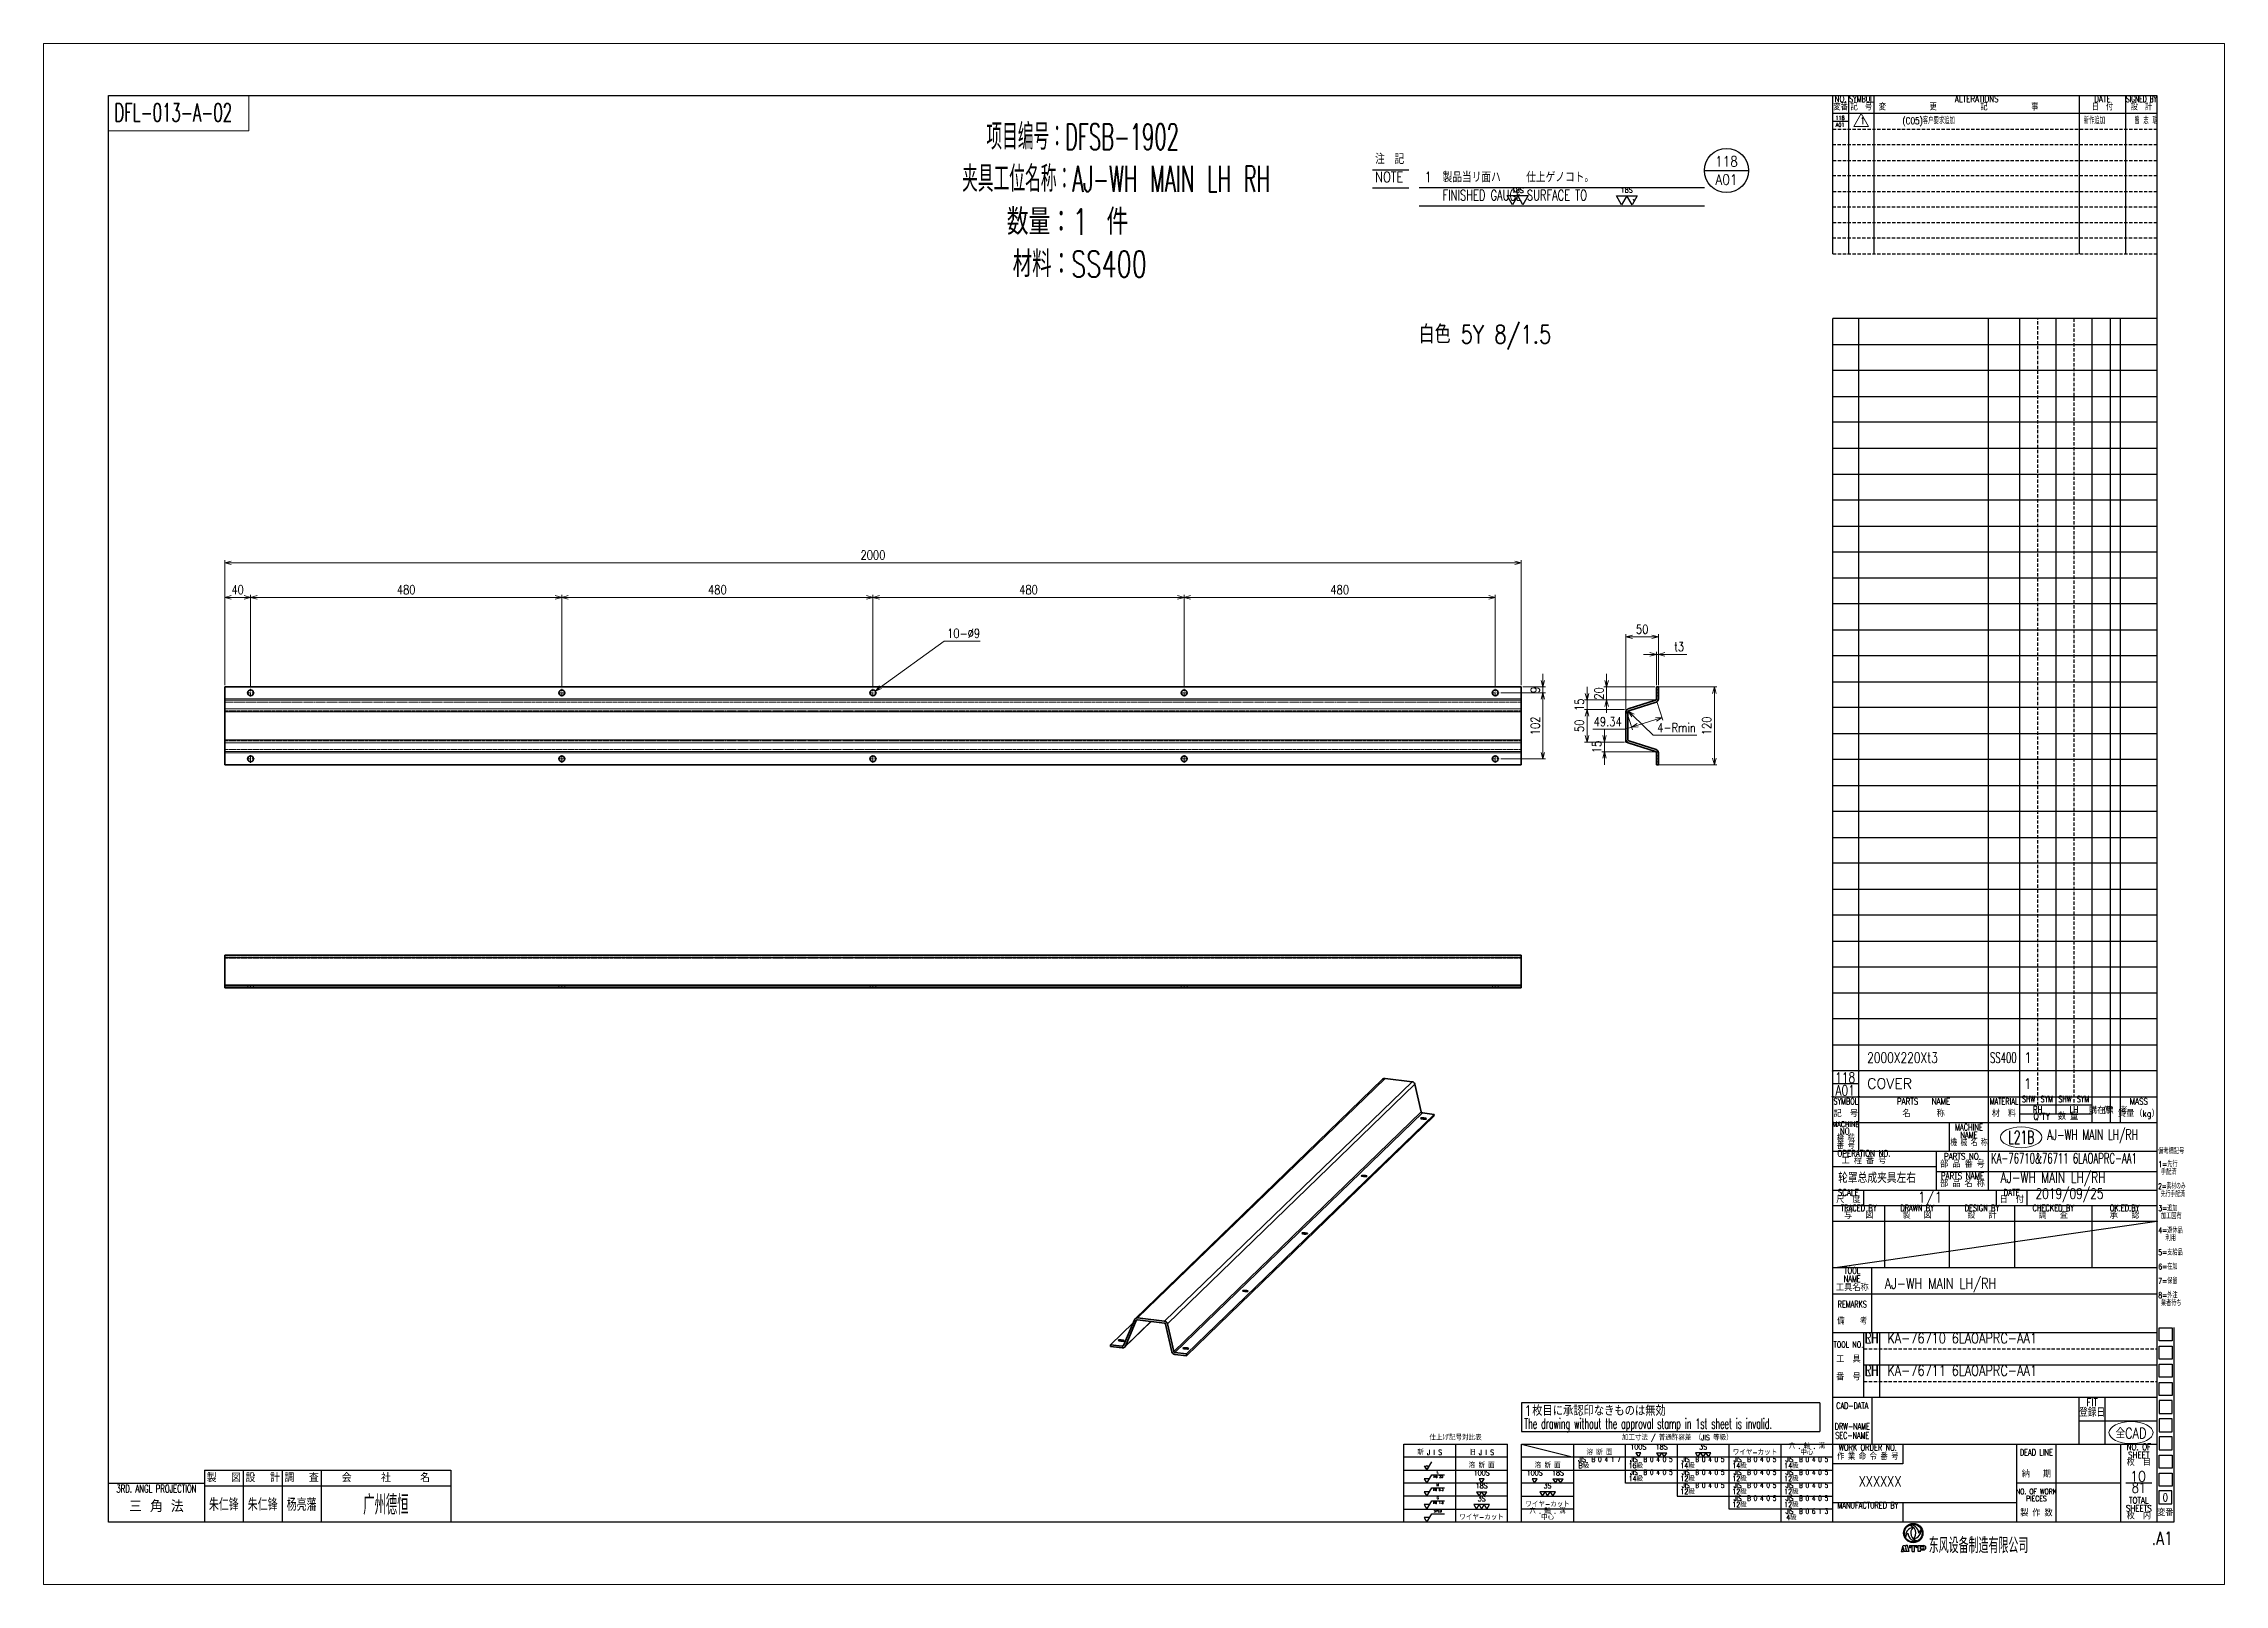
# Model space of a CAD drawing. Header units: millimetres. Extents: x 138386 to 176461, y -78851 to -42074.
# Drawn here: x 173097 to 176461, y -46192 to -43816 of the extents above; entities that cross this region are included whole.
import ezdxf
from ezdxf.enums import TextEntityAlignment as Align

# ---------------------------------------------------------------- set-up
doc = ezdxf.new("R2010")
doc.units = ezdxf.units.MM
doc.header["$PDMODE"] = 35
for name, pattern in [('AM_ISO08W050x2', [9, 6, -0.75, 1.5, -0.75]), ('CADRA_DASHED', [1.010742, 0.202148, -0.134766, 0.202148, -0.134766, 0.202148, -0.134766]), ('DASHDOT', [18.5, 12, -3, 0.5, -3]), ('HIDDEN', [9.525, 6.35, -3.175])]:
    doc.linetypes.add(name, pattern=pattern)
doc.layers.get('Defpoints').update_dxf_attribs({"lineweight": 20})
for name, color, linetype in [('\\M+18E64\\M+18FE3\\M+18B4C\\M+18D86', 201, 'Continuous'), ('\\M+1907D\\M+19867', 3, 'Continuous'), ('\\M+1907D\\M+19867\\M+195E2\\M+18F95\\M+190FC', 7, 'Continuous'), ('\\M+195B6\\M+18E9A', 4, 'Continuous'), ('TK', 7, 'Continuous'), ('图框文字', 1, 'Continuous')]:
    doc.layers.add(name, color=color, linetype=linetype)
for name, color, linetype, lineweight in [('CENTER', 2, 'AM_ISO08W050x2', 15), ('DIM', 7, 'Continuous', 9), ('HIDDEN', 4, 'AM_ISO08W050x2', 9), ('TEXT', 3, 'Continuous', 15), ('図枠文字', 4, 'Continuous', 18)]:
    doc.layers.add(name, color=color, linetype=linetype, lineweight=lineweight)
doc.styles.add('ACISOTS', font='isocp.shx', dxfattribs={"height": 1, "bigfont": 'gbcbig.shx'})
doc.styles.add('DIM', font='romans.shx', dxfattribs={"width": 0.8, "bigfont": 'bigfont.shx'})
doc.styles.add('KAI', font='simplex.shx', dxfattribs={"width": 0.8, "bigfont": 'extfont.shx'})
doc.styles.add('KAI(\\M+18F63)', font='simplex.shx', dxfattribs={"width": 0.8, "bigfont": 'extfont.shx'})
doc.styles.get("Standard").update_dxf_attribs({"font": 'txt.shx', "width": 0.8, "bigfont": 'bigfont.shx'})
doc.dimstyles.new('NISSAN1-4', dxfattribs={"dimscale": 4, "dimtxt": 3.5, "dimasz": 2.5, "dimexe": 1, "dimexo": 0.625, "dimgap": 1.2, "dimtad": 3, "dimtoh": 1, "dimdsep": 46, "dimtxsty": 'DIM', "dimblk": 'OPEN30', "dimcen": 0, "dimclrd": 256, "dimclre": 256, "dimclrt": 140, "dimazin": 2, "dimtfac": 0.5, "dimtmove": 0, "dimatfit": 3, "dimldrblk": 'OPEN30', "dimfxl": 0, "dimtolj": 2, "dimlwd": 9, "dimlwe": 9, "dimarcsym": 0})
doc.dimstyles.new('NISSAN1-4$3', dxfattribs={"dimscale": 4, "dimtxt": 3.5, "dimasz": 2.5, "dimexe": 1, "dimexo": 0.625, "dimgap": 1.2, "dimtad": 3, "dimtih": 1, "dimtoh": 1, "dimdsep": 46, "dimtxsty": 'DIM', "dimblk": 'OPEN30', "dimcen": 0, "dimclrd": 256, "dimclre": 256, "dimclrt": 140, "dimazin": 2, "dimtfac": 0.5, "dimtofl": 0, "dimtmove": 0, "dimatfit": 3, "dimldrblk": 'OPEN30', "dimfxl": 0, "dimtolj": 2, "dimlwd": 9, "dimlwe": 9, "dimarcsym": 0})

msp = doc.modelspace()

# ---------------------------------------------------------------- texts
at = {"layer": '\\M+195B6\\M+18E9A', "style": 'KAI', "width": 0.85}
for s, height, p in [('118', 6, (175868.504, -43930.427)), ('A01', 6, (175868.504, -43940.927)), ('118', 16, (175693.288, -43997.471)), ('A01', 16, (175693.288, -44025.471))]:
    msp.add_text(s, height=height, dxfattribs=at).set_placement(p, align=Align.MIDDLE_CENTER)
at = {"layer": '\\M+195B6\\M+18E9A', "style": 'KAI'}
for s, width, p in [('\\M+1928D\\M+18140\\M+18B4C', 0.85, (175151.309, -44006.296)), ('NOTE', 0.8, (175151.309, -44034.296)), ('1', 0.85, (175227.309, -44034.348)), ('\\M+190BB\\M+19569\\M+19396\\M+1838A\\M+196CA\\M+1836E\\M+18140 \\M+18140\\M+18E64\\M+18FE3\\M+18351\\M+1836D\\M+18352\\M+18367\\M+18142', 0.85, (175255.309, -44034.348)), ('FINISHED GAUGE SURFACE TO      .', 0.7, (175255.309, -44062.348))]:
    msp.add_text(s, height=16, dxfattribs=dict(at, width=width)).set_placement(p, align=Align.BOTTOM_LEFT)
at = {"layer": '\\M+195B6\\M+18E9A', "style": 'KAI', "width": 0.85}
for p in [(175371.189, -44048.296), (175539.459, -44048.011)]:
    msp.add_text('18S', height=8, dxfattribs=at).set_placement(p, align=Align.BOTTOM_CENTER)
at = {"layer": '\\M+195B6\\M+18E9A', "style": 'KAI', "width": 0.75}
msp.add_text('2000X220Xt3', height=16, dxfattribs=at).set_placement((175910.241, -45379.579), align=Align.MIDDLE_LEFT)
at = {"layer": '\\M+195B6\\M+18E9A', "style": 'KAI'}
for s, width, p in [('SS400', 0.6, (176120.287, -45379.579)), ('1', 0.9, (176158.515, -45379.579)), ('118', 0.75, (175876.241, -45410.298)), ('1', 0.9, (176157.912, -45419.579)), ('A01', 0.75, (175876.241, -45430.054))]:
    msp.add_text(s, height=16, dxfattribs=dict(at, width=width)).set_placement(p, align=Align.MIDDLE)
msp.add_text('COVER', height=16, dxfattribs=at).set_placement((175910.241, -45419.579), align=Align.MIDDLE_LEFT)
at = {"layer": 'DIM', "attachment_point": 1, "style": 'DIM'}
for s, insert, char_height, width in [('{\\Fromans,bigfont|c134;1}', (175899.678, -43929.54), 10.30591, 10.58119), ('{\\Fromans,bigfont|c134;(C05)\\Fisocp,gbcbig|c134;客户要求追加}', (175964.701, -43929.54), 10.30591, 143.67385), ('{\\Fisocp,gbcbig|c134;新作追加}', (176244.181, -43929.54), 10.30591, 143.67385), ('{\\Fisocp,gbcbig|c134;曾 志 聪}', (176322.235, -43929.54), 10.30591, 143.67385), ('\\M+19492\\M+19046 5Y 8/1.5', (175218.452, -44250.094), 28, 320.18629)]:
    msp.add_mtext(s, dxfattribs=dict(at, insert=insert, char_height=char_height, width=width))
at = {"layer": '図枠文字', "style": 'KAI', "width": 0.9}
for s, p in [('1/1', (176007.305, -45595.848)), ('10', (176328.06, -46025.311))]:
    msp.add_text(s, height=16, dxfattribs=at).set_placement(p, align=Align.MIDDLE)
at = {"layer": '図枠文字', "style": 'KAI', "width": 0.75}
for s, p in [('RH', (175917.305, -45824.848)), ('LH', (175917.305, -45874.848))]:
    msp.add_text(s, height=16, dxfattribs=at).set_placement(p, align=Align.BOTTOM_CENTER)
at = {"layer": '图框文字', "color": 1, "linetype": 'Continuous', "lineweight": 9}
for s, width, p, p2 in [('项\\M+196DA编\\M+18D86\\M+18146DFSB-1902', 0.552486, (174551.625, -43979.396), (174848.494, -43979.396)), ('夹\\M+18BEF\\M+18D48\\M+188CA\\M+196BC\\M+18FCC\\M+18146AJ-WH MAIN LH RH', 0.5237, (174514.176, -44044.364), (174988.997, -44044.364)), ('\\M+19094\\M+197CA\\M+181461 \\M+18C8F   ', 0.853692, (174583.172, -44110.704), (174851.8, -44110.704)), ('\\M+18DDE\\M+197BF\\M+18146SS400', 0.652505, (174592.189, -44175.744), (174799.251, -44175.744))]:
    msp.add_text(s, height=40, dxfattribs=dict(at, width=width)).set_placement(p, p2, align=Align.FIT)

# ---------------------------------------------------------------- blocks, each defined once
blk = doc.blocks.new('A1')
at = {"layer": 'Defpoints'}
for p, q in [((0, 0), (0, 594)), ((0, 594), (841, 594)), ((841, 0), (841, 594)), ((0, 0), (841, 0))]:
    blk.add_line(p, q, dxfattribs=at)
blk = doc.blocks.new('A$C82A3')
at = {"layer": '图框文字'}
for p, q in [((0.28, 0.42), (1.28, 0.42)), ((0.43, 0.42), (1.05, 2.92)), ((0.98, 1.58), (1.25, 0.42)), ((1.08, 2.92), (1.88, 2.92)), ((1.16, 2.16), (1.58, 0.42)), ((2.48, 0.42), (1.58, 0.42)), ((1.88, 2.92), (2.01, 2.39)), ((2.17, 2.92), (2.01, 2.39)), ((2.21, 2.18), (2.13, 1.89)), ((2.13, 1.89), (2.48, 0.42)), ((2.96, 2.92), (2.17, 2.92)), ((2.66, 0.42), (2.21, 2.18)), ((3.59, 0.42), (2.66, 0.42)), ((3.59, 0.42), (2.96, 2.92)), ((3.68, 2.92), (6.88, 2.92)), ((3.68, 2.92), (3.68, 2.02)), ((3.68, 2.02), (4.78, 2.67)), ((4.78, 0.42), (4.78, 2.67)), ((4.78, 0.42), (5.78, 0.42)), ((5.78, 0.42), (5.78, 2.67)), ((6.88, 2.02), (5.78, 2.67)), ((6.88, 2.92), (6.88, 2.02)), ((7.32, 2.92), (9.62, 2.92)), ((7.32, 0.42), (7.32, 2.92)), ((8.32, 0.42), (7.32, 0.42)), ((8.32, 2.52), (9.23, 2.52)), ((8.32, 1.52), (8.32, 2.52)), ((8.32, 1.52), (9.23, 1.52)), ((8.32, 1.12), (9.62, 1.12)), ((8.32, 0.42), (8.32, 1.12))]:
    blk.add_line(p, q, dxfattribs=at)
for radius in [4, 3.68]:
    blk.add_circle((5.28, 8.09), radius, dxfattribs=at)
for centre, radius, start, end in [((5.6, 6.85), 3.57, 94.36179, 189.36852), ((3.12, 8.09), 3.2, 312.45415, 84.3408), ((4.24, 8.09), 3.29, 0, 103.78185), ((7.44, 8.09), 3.2, 132.45415, 264.3408), ((4.96, 9.33), 3.6, 274.9268, 7.67804), ((5.28, 10.65), 3.39, 311.5828, 344.9375), ((5.28, 5.53), 3.38, 131.05183, 165.23142), ((6.32, 8.09), 3.26, 180, 285.87746), ((9.23, 2.02), 0.5, 270, 90), ((9.62, 2.02), 0.9, 270, 90)]:
    blk.add_arc(centre, radius, start, end, dxfattribs=at)
blk = doc.blocks.new('\\M+1907D\\M+19867')
at = {"layer": '\\M+1907D\\M+19867'}
for p, q in [((0, 550), (790, 550)), ((0, 0), (0, 550)), ((665, 489), (665, 550)), ((790, 550), (790, 0)), ((790, 543), (665, 543)), ((665, 0), (665, 464)), ((665, 128), (790, 128)), ((499.55, 30), (539.55, 30)), ((499.55, 0), (499.55, 30)), ((519.55, 0), (519.55, 30)), ((539.55, 0), (539.55, 30)), ((545, 30), (665, 30)), ((545, 0), (545, 30)), ((565, 30), (565, 0)), ((37, 20), (132, 20)), ((37, 20), (37, 0)), ((132, 20), (132, 0)), ((539.55, 25), (499.55, 25)), ((665, 25), (545, 25)), ((0, 15), (37, 15)), ((790, 0), (0, 0))]:
    blk.add_line(p, q, dxfattribs=at)
at = {"layer": '\\M+1907D\\M+19867', "color": 6}
for p, q in [((671, 550), (671, 489)), ((681, 489), (681, 550)), ((760, 550), (760, 489)), ((778, 489), (778, 550)), ((790, 464), (665, 464)), ((675, 143), (675, 464)), ((725, 128), (725, 464)), ((737, 464), (737, 154)), ((751, 464), (751, 157.4)), ((765, 154), (765, 464)), ((772, 464), (772, 154)), ((776, 154), (776, 464)), ((665, 454), (790, 454)), ((790, 444), (665, 444)), ((665, 434), (790, 434)), ((790, 424), (665, 424)), ((665, 414), (790, 414)), ((665, 404), (790, 404)), ((790, 394), (665, 394)), ((665, 384), (790, 384)), ((790, 374), (665, 374)), ((665, 364), (790, 364)), ((790, 354), (665, 354)), ((665, 344), (790, 344)), ((790, 334), (665, 334)), ((665, 324), (790, 324)), ((790, 314), (665, 314)), ((665, 304), (790, 304)), ((790, 294), (665, 294)), ((665, 284), (790, 284)), ((790, 274), (665, 274)), ((665, 264), (790, 264)), ((790, 254), (665, 254)), ((665, 244), (790, 244)), ((790, 234), (665, 234)), ((665, 224), (790, 224)), ((790, 214), (665, 214)), ((665, 204), (790, 204)), ((790, 194), (665, 194)), ((665, 184), (790, 184)), ((790, 174), (665, 174)), ((665, 164), (790, 164)), ((765, 160.7), (737, 160.7)), ((790, 154), (665, 154)), ((710, 143), (710, 154)), ((737, 157.4), (765, 157.4)), ((665, 143), (790, 143)), ((705, 128), (705, 143)), ((705, 137), (665, 137)), ((790, 135), (705, 135)), ((677, 122), (677, 128)), ((728, 128), (728, 122)), ((740, 122), (740, 128)), ((790, 122), (665, 122)), ((685, 98), (685, 122)), ((710, 98), (710, 122)), ((735, 122), (735, 98)), ((765, 98), (765, 122)), ((665, 116), (790, 116)), ((790, 98), (665, 98)), ((680, 73), (680, 98)), ((665, 88), (790, 88)), ((790, 73), (665, 73)), ((677, 48), (677, 73)), ((683, 73), (683, 48)), ((790.82, 74.84), (795.82, 74.84)), ((790.82, 69.84), (790.82, 74.84)), ((795.82, 69.84), (790.82, 69.84)), ((790.82, 67.84), (795.82, 67.84)), ((790.82, 62.84), (790.82, 67.84)), ((795.82, 74.84), (795.82, 69.84)), ((795.82, 67.84), (795.82, 62.84)), ((796.5, 75), (796.5, 0)), ((790, 60.5), (677, 60.5)), ((795.82, 62.84), (790.82, 62.84)), ((790.82, 60.84), (795.82, 60.84)), ((790.82, 55.84), (790.82, 60.84)), ((795.82, 60.84), (795.82, 55.84)), ((795.82, 55.84), (790.82, 55.84)), ((790.82, 53.84), (795.82, 53.84)), ((790.82, 48.84), (790.82, 53.84)), ((795.82, 53.84), (795.82, 48.84)), ((660, 46), (545, 46)), ((545, 46), (545, 35)), ((660, 46), (660, 35)), ((790, 48), (665, 48)), ((680, 48), (680, 30)), ((760, 30), (760, 48)), ((770, 30), (770, 48)), ((795.82, 48.84), (790.82, 48.84)), ((795.82, 46.84), (790.82, 46.84)), ((790.82, 46.84), (790.82, 41.84)), ((795.82, 41.84), (795.82, 46.84)), ((545, 35), (660, 35)), ((760, 39), (790, 39)), ((790.82, 41.84), (795.82, 41.84)), ((795.82, 39.84), (790.82, 39.84)), ((790.82, 39.84), (790.82, 34.84)), ((790.82, 34.84), (795.82, 34.84)), ((795.82, 34.84), (795.82, 39.84)), ((545, 30), (565, 25)), ((585, 15), (585, 30)), ((605, 30), (605, 10)), ((625, 5), (625, 30)), ((645, 30), (645, 0)), ((665, 30), (776, 30)), ((692, 30), (692, 22.5)), ((736, 0), (736, 30)), ((751, 30), (751, 0)), ((776, 30), (776, 0)), ((776, 30), (790, 30)), ((776, 30), (790, 30)), ((790.82, 32.84), (790.82, 27.84)), ((795.82, 32.84), (790.82, 32.84)), ((790.82, 27.84), (795.82, 27.84)), ((790.82, 25.84), (795.82, 25.84)), ((790.82, 20.84), (790.82, 25.84)), ((795.82, 27.84), (795.82, 32.84)), ((795.82, 25.84), (795.82, 20.84)), ((52, 20), (52, 0)), ((67, 20), (67, 0)), ((82, 20), (82, 0)), ((499.55, 20), (539.55, 20)), ((545, 20), (665, 20)), ((692, 22.5), (665, 22.5)), ((795.82, 20.84), (790.82, 20.84)), ((790.82, 18.84), (795.82, 18.84)), ((790.82, 13.84), (790.82, 18.84)), ((795.82, 18.84), (795.82, 13.84)), ((37, 14), (132, 14)), ((539.55, 15), (499.55, 15)), ((539.55, 10), (499.55, 10)), ((565, 15), (545, 15)), ((545, 10), (565, 10)), ((665, 15), (585, 15)), ((605, 10), (665, 10)), ((776, 15), (736, 15)), ((788, 15), (778, 15)), ((790.75, 12), (790.75, 7)), ((795.75, 12), (790.75, 12)), ((795.82, 13.84), (790.82, 13.84)), ((795.75, 7), (795.75, 12)), ((499.55, 5), (539.55, 5)), ((565, 5), (545, 5)), ((665, 5), (625, 5)), ((665, 7.5), (736, 7.5)), ((692, 7.5), (692, 0)), ((796.5, 0), (790, 0)), ((790.75, 7), (795.75, 7))]:
    blk.add_line(p, q, dxfattribs=at)
at = {"layer": '\\M+1907D\\M+19867', "color": 6, "linetype": 'HIDDEN', "ltscale": 0.2}
for p, q in [((665, 537), (790, 537)), ((790, 531), (665, 531)), ((665, 525), (790, 525)), ((790, 519), (665, 519)), ((665, 513), (790, 513)), ((790, 507), (665, 507)), ((665, 501), (790, 501)), ((790, 495), (665, 495)), ((665, 489), (790, 489)), ((744, 160.7), (744, 464)), ((758, 464), (758, 160.7)), ((677, 66.75), (790, 66.75)), ((677, 54.25), (790, 54.25))]:
    blk.add_line(p, q, dxfattribs=at)
at = {"layer": '\\M+1907D\\M+19867', "color": 9}
blk.add_line((665, 98), (790, 116), dxfattribs=at)
at = {"layer": '\\M+1907D\\M+19867', "color": 4}
for p, q in [((591, 26.73), (589, 26.73)), ((589, 26.73), (590, 25)), ((590, 25), (591, 26.73)), ((597, 26.73), (598, 25)), ((597, 26.73), (601, 26.73)), ((598, 25), (599, 26.73)), ((599, 26.73), (600, 25)), ((600, 25), (601, 26.73)), ((618, 26.73), (612, 26.73)), ((612, 26.73), (613, 25)), ((613, 25), (614, 26.73)), ((614, 26.73), (615, 25)), ((615, 25), (616, 26.73)), ((616, 26.73), (617, 25)), ((617, 25), (618, 26.73)), ((507.45, 21.73), (508.45, 20)), ((508.45, 20), (510.31, 23.23)), ((508.45, 15), (510.31, 18.23)), ((510.31, 18.23), (515.22, 18.23)), ((507.45, 16.73), (508.45, 15)), ((509.45, 16.73), (507.45, 16.73)), ((507.45, 11.73), (508.45, 10)), ((509.45, 11.73), (507.45, 11.73)), ((508.45, 10), (510.31, 13.23)), ((510.31, 13.23), (515.22, 13.23)), ((527.55, 11.73), (528.55, 10)), ((527.55, 11.73), (531.55, 11.73)), ((528.55, 16.73), (529.55, 15)), ((530.55, 16.73), (528.55, 16.73)), ((528.55, 10), (529.55, 11.73)), ((529.55, 15), (530.55, 16.73)), ((529.55, 11.73), (530.55, 10)), ((530.55, 10), (531.55, 11.73)), ((549, 16.73), (550, 15)), ((551, 16.73), (549, 16.73)), ((550, 15), (551, 16.73)), ((558, 11.73), (552, 11.73)), ((552, 11.73), (553, 10)), ((553, 10), (554, 11.73)), ((554, 11.73), (555, 10)), ((555, 10), (556, 11.73)), ((556, 11.73), (557, 10)), ((557, 16.73), (558, 15)), ((557, 16.73), (561, 16.73)), ((557, 10), (558, 11.73)), ((558, 15), (559, 16.73)), ((559, 16.73), (560, 15)), ((560, 15), (561, 16.73)), ((507.45, 6.73), (508.45, 5)), ((509.45, 6.73), (507.45, 6.73)), ((507.45, 1.73), (508.45, 0)), ((509.45, 1.73), (507.45, 1.73)), ((508.45, 5), (510.31, 8.23)), ((508.45, 0), (510.31, 3.23)), ((510.31, 8.23), (515.22, 8.23)), ((510.31, 3.23), (515.22, 3.23)), ((532.55, 6.73), (526.55, 6.73)), ((526.55, 6.73), (527.55, 5)), ((527.55, 5), (528.55, 6.73)), ((528.55, 6.73), (529.55, 5)), ((529.55, 5), (530.55, 6.73)), ((530.55, 6.73), (531.55, 5)), ((531.55, 5), (532.55, 6.73))]:
    blk.add_line(p, q, dxfattribs=at)
blk.add_circle((508.45, 21.2), 0.6, dxfattribs=at)
at = {"layer": '図枠文字'}
blk.add_ellipse((737.63, 148.36), major_axis=(-8, 0), ratio=0.5, dxfattribs=at)
at = {"layer": '図枠文字', "color": 9}
blk.add_ellipse((780, 34.5), major_axis=(-8.5, 0), ratio=0.5, dxfattribs=at)
at = {"xscale": 0.9331199999999171, "yscale": 0.9331199999999171, "zscale": 0.9331199999999171}
blk.add_blockref('A$C82A3', (691.09, -11.77), dxfattribs=at)
at = {"layer": '\\M+1907D\\M+19867', "color": 4, "style": 'KAI'}
for s, height, width, p in [('\\M+195CF\\M+194D4', 2.5, 0.8, (668, 543.58)), ('NO.', 2.5, 0.8, (668, 546.68)), ('SYMBOL', 2.5, 0.65, (676, 546.68)), ('\\M+18B4C  \\M+18D86', 2.5, 0.8, (676, 543.58)), ('\\M+195CF\\M+18140\\M+18140\\M+18140\\M+18140\\M+18140\\M+18140\\M+18D58\\M+18140\\M+18140\\M+18140\\M+18140\\M+18140\\M+18140\\M+18B4C\\M+18140\\M+18140\\M+18140\\M+18140\\M+18140\\M+18140\\M+18E96\\M+18140\\M+18140\\M+18140\\M+18140\\M+18140', 2.5, 0.8, (720.5, 543.58)), ('ALTERATIONS', 2.5, 0.8, (720.5, 546.68)), ('\\M+193FA  \\M+19574', 2.5, 0.8, (769, 543.58)), ('DATE', 2.5, 0.8, (769, 546.68)), ('SIGNED BY', 2.5, 0.55, (784, 546.68)), ('\\M+190DD  \\M+18C76', 2.5, 0.8, (784, 543.58)), ('SYMBOL', 2.5, 0.65, (670, 160.2)), ('PARTS   NAME', 2.5, 0.8, (700, 160.2)), ('MATERIAL', 2.5, 0.6, (731, 160.2)), ('SHW', 2.5, 0.65, (740.5, 161.1)), ('SYM', 2.5, 0.65, (747.5, 161.1)), ('SHW', 2.5, 0.65, (754.5, 161.1)), ('SYM', 2.5, 0.65, (761.5, 161.1)), ('MASS', 2.5, 0.8, (783, 160.2)), ('MACHINE', 2.1, 0.7, (670, 151.7)), ('\\M+18B4C  \\M+18D86', 2.5, 0.9, (670, 155.5)), ('NO.', 2.5, 0.8, (670, 148.7)), ('\\M+196BC      \\M+18FCC', 2.5, 0.9, (700, 155.5)), ('MACHINE', 2.5, 0.75, (717.5, 150.25)), ('\\M+18DDE  \\M+197BF', 2.5, 0.9, (731, 155.5)), ("Q'TY  \\M+19094 \\M+197CA", 2.5, 0.9, (751, 154.4)), ('\\M+18EBF\\M+197CA\\M+18169kg\\M+1816A', 2.5, 0.9, (783, 155.5)), ('OPERATION NO.', 2.5, 0.8, (677, 140.2)), ('\\M+18B40 \\M+18A42', 2.5, 0.8, (670, 145.9)), ('\\M+194D4 \\M+18D86', 2.5, 0.8, (670, 143.2)), ('\\M+18B40 \\M+18A42 \\M+196BC \\M+18FCC', 2.5, 0.75, (717.5, 144.25)), ('NAME', 2.5, 0.75, (717.5, 147.25)), ('\\M+18D48 \\M+192F6 \\M+194D4 \\M+18D86', 2.5, 0.9, (677, 137.3)), ('PARTS NAME', 2.5, 0.8, (715, 131.5)), ('\\M+19594 \\M+19569 \\M+194D4 \\M+18D86', 2.5, 0.9, (715, 136)), ('PARTS NO.', 2.5, 0.8, (715, 139)), ('SCALE', 2.5, 0.8, (671, 125.1)), ('\\M+19594 \\M+19569 \\M+196BC \\M+18FCC', 2.5, 0.9, (715, 128.5)), ('DATE', 2.5, 0.8, (734, 125.1)), ('\\M+18EDA  \\M+19378', 2.5, 0.9, (671, 122.3)), ('TRACED BY', 2.5, 0.75, (675, 119.1)), ('\\M+18ECA   \\M+1907D', 2.5, 0.9, (675, 116.3)), ('DRAWN BY', 2.5, 0.75, (697.5, 119.1)), ('\\M+190BB   \\M+1907D', 2.5, 0.9, (697.5, 116.3)), ('DESIGN BY', 2.5, 0.75, (722.5, 119.1)), ('\\M+190DD   \\M+18C76', 2.5, 0.9, (722.5, 116.3)), ('\\M+193FA  \\M+19574', 2.5, 0.9, (734, 122.3)), ('CHECKED BY', 2.5, 0.75, (750, 119.1)), ('\\M+192B2   \\M+18DB8', 2.5, 0.9, (750, 116.3)), ('OK.ED.BY', 2.5, 0.75, (777.5, 119.1)), (' \\M+18FB3   \\M+19446 ', 2.5, 0.9, (777.5, 116.3)), ('TOOL', 2.5, 0.75827, (672.5, 95)), ('NAME', 2.5, 0.692741, (672.5, 91.8)), ('REMARKS', 2.5, 0.691521, (672.5, 82)), ('\\M+18D48\\M+18BEF\\M+196BC\\M+18FCC', 2.5, 0.9, (672.5, 88.4)), ('\\M+194F5    \\M+18D6C', 2.5, 0.8, (672.5, 75.5)), ('TOOL NO.', 2.3, 0.75, (671, 66.6)), ('\\M+18D48\\M+18140\\M+18BEF', 2.5, 0.9, (671, 60.8)), ('\\M+194D4\\M+18140\\M+18D86', 2.5, 0.9, (671, 54)), ('CAD-DATA', 2.5, 0.65, (672.5, 42.9)), ('\\M+1936F\\M+1985E\\M+193FA', 3, 0.8, (765, 39.8)), ('FIT', 3, 0.8, (765, 43.8)), ('\\M+18E64\\M+18FE3\\M+182B0\\M+18B4C\\M+18D86\\M+191CE\\M+194E4\\M+1955C', 2, 0.9, (519.52, 31.01)), ('DRW-NAME', 2.5, 0.65, (672.5, 34.9)), ('SEC-NAME', 2.5, 0.65, (672.5, 31.4)), ('\\M+19056 J I S', 2, 0.9, (509.55, 25.3)), ('\\M+18B8C J I S', 2, 0.9, (529.55, 25.3)), ('\\M+1976E \\M+19266 \\M+196CA', 2, 0.9, (575, 25.3)), ('100S', 2, 0.9, (590, 27.43)), ('18S', 2, 0.9, (599, 27.43)), ('3S', 2, 0.9, (615, 27.43)), ('\\M+1838F\\M+18343\\M+18384-\\M+1834A\\M+18362\\M+18367', 2, 0.9, (635, 25.3)), ('\\M+18C8A . \\M+18EB2 . \\M+18D61', 2, 0.9, (655, 27.7)), ('\\M+19286\\M+19053', 2, 0.9, (655, 25.3)), ('WORK ORDER NO.', 2.5, 0.75, (678.5, 26.8)), ('\\M+18DEC \\M+18BC6 \\M+196BD \\M+197DF \\M+194D4 \\M+18D86', 2.5, 0.8, (678.5, 23.3)), ('DEAD LINE', 2.5, 0.7, (743.5, 24.9)), ('NO. OF', 2.5, 0.8, (783, 27)), ('SHEET', 2.5, 0.8, (783, 23.9)), ('Ra 25', 1, 0.9, (512.86, 16.81)), ('L', 1, 0.9, (512.64, 18.57)), ('\\M+1976E \\M+19266 \\M+196CA', 2, 0.9, (529.55, 20.3)), ('100S', 2, 0.9, (529.55, 17.43)), ('100S', 2, 0.9, (550, 17.43)), ('\\M+1976E \\M+19266 \\M+196CA', 2, 0.9, (555, 20.3)), ('18S', 2, 0.9, (559, 17.43)), ('B\\M+18B89', 2, 0.9, (569, 20.2)), ('JIS  B 0 4 1 7', 2, 0.65, (575, 22.6)), ('16\\M+18B89', 2, 0.9, (589, 20.2)), ('14\\M+18B89', 2, 0.9, (589, 15.2)), ('JIS  B 0 4 0 5', 2, 0.65, (595, 22.6)), ('JIS  B 0 4 0 5', 2, 0.65, (595, 17.6)), ('14\\M+18B89', 2, 0.9, (609, 20.2)), ('12\\M+18B89', 2, 0.9, (609, 15.2)), ('JIS  B 0 4 0 5', 2, 0.65, (615, 22.6)), ('JIS  B 0 4 0 5', 2, 0.65, (615, 17.6)), ('14\\M+18B89', 2, 0.9, (629, 20.2)), ('12\\M+18B89', 2, 0.9, (629, 15.2)), ('JIS  B 0 4 0 5', 2, 0.65, (635, 22.6)), ('JIS  B 0 4 0 5', 2, 0.65, (635, 17.6)), ('14\\M+18B89', 2, 0.9, (649, 20.2)), ('12\\M+18B89', 2, 0.9, (649, 15.2)), ('JIS  B 0 4 0 5', 2, 0.65, (655, 22.6)), ('JIS  B 0 4 0 5', 2, 0.65, (655, 17.6)), ('\\M+1945B   \\M+18AFA', 2.5, 0.9, (743.5, 16.5)), ('\\M+19687  \\M+196DA', 2.5, 0.9, (783, 21)), ('3RD. ANGL PROJECTION', 3, 0.65, (18.5, 10.5)), ('Ra 6.3', 1, 0.9, (512.86, 11.81)), ('M', 1, 0.9, (512.64, 13.57)), ('G', 1, 0.9, (512.64, 8.57)), ('18S', 2, 0.9, (529.55, 12.43)), ('3S', 2, 0.9, (529.55, 7.43)), ('3S', 2, 0.9, (555, 12.43)), ('12\\M+18B89', 2, 0.9, (609, 10.2)), ('JIS  B 0 4 0 5', 2, 0.65, (615, 12.6)), ('12\\M+18B89', 2, 0.9, (629, 10.2)), ('JIS  B 0 4 0 5', 2, 0.65, (635, 12.6)), ('JIS  B 0 4 0 5', 2, 0.65, (635, 7.6)), ('12\\M+18B89', 2, 0.9, (649, 10.2)), ('JIS  B 0 4 0 5', 2, 0.65, (655, 12.6)), ('JIS  B 0 4 0 5', 2, 0.65, (655, 7.6)), ('NO. OF WORK', 2, 0.7, (743.5, 10.2)), ('PIECES', 2, 0.7, (743.5, 7.5)), ('TOTAL', 2.5, 0.8, (783, 6.4)), ('Ra 1.6', 1, 0.9, (512.86, 6.81)), ('SPED', 1, 0.9, (512.64, 3.57)), ('\\M+1838F\\M+18343\\M+18384-\\M+1834A\\M+18362\\M+18367', 2, 0.9, (529.55, 0.3)), ('\\M+1838F\\M+18343\\M+18384-\\M+1834A\\M+18362\\M+18367', 2, 0.9, (555, 5.3)), ('\\M+18C8A . \\M+18EB2 . \\M+18D61', 2, 0.9, (555, 2.7)), ('\\M+19286\\M+19053', 2, 0.9, (555, 0.3)), ('12\\M+18B89', 2, 0.9, (629, 5.2)), ('12\\M+18B89', 2, 0.9, (649, 5.2)), ('4\\M+18B89', 2, 0.9, (649, 0.2)), ('JIS  B 0 6 1 3', 2, 0.65, (655, 2.6)), ('MANUFACTURED BY', 2.5, 0.7, (678.5, 4.5)), ('\\M+190BB \\M+18DEC \\M+19094', 2.5, 0.9, (743.5, 1.5)), ('SHEETS', 2.5, 0.8, (783, 3.3)), ('\\M+19687  \\M+193E0', 2.5, 0.9, (783, 0.4)), ('\\M+195CF\\M+194D4', 2.5, 0.9, (793.25, 1.6))]:
    blk.add_text(s, height=height, dxfattribs=dict(at, width=width)).set_placement(p, align=Align.BOTTOM_CENTER)
at = {"layer": '\\M+1907D\\M+19867', "color": 4, "style": 'KAI(\\M+18F63)', "width": 0.9}
for s, p in [('\\M+18D77\\M+18DDD\\M+19557', (768.5, 159)), ('\\M+194F5\\M+18140\\M+18D6C', (774, 159))]:
    blk.add_text(s, height=2.5, dxfattribs=at).set_placement(p, align=Align.MIDDLE)
at = {"layer": '\\M+1907D\\M+19867', "color": 4, "style": 'KAI'}
for s, width, p in [('\\M+194F5\\M+18D6C\\M+19793\\M+18B4C\\M+18D86', 0.65, (790.5, 143)), ('1=\\M+190E6\\M+18D73 ', 0.65, (790.5, 138)), ('\\M+18EE8\\M+1947A\\M+18DCF', 0.65, (791.5, 135)), ('2=\\M+19166\\M+18DDE\\M+182CC\\M+182DD', 0.6, (790.5, 129.5)), ('\\M+190E6\\M+18D73\\M+18EE8\\M+1947A\\M+18DCF', 0.6, (791.5, 126.5)), ('3=\\M+192C7\\M+189C1 ', 0.65, (790.5, 121)), ('\\M+189C1\\M+18D48\\M+1907D\\M+1974C', 0.65, (791.5, 118)), ('4=\\M+19756\\M+18B78\\M+19569', 0.65, (790.5, 112.5)), ('\\M+19798\\M+19770', 0.65, (793.3, 109.5)), ('5=\\M+18E78\\M+18B8B\\M+19569', 0.65, (790.5, 104)), ('7=\\M+195DB\\M+197AF ', 0.65, (790.5, 93)), ('6=\\M+18DDD\\M+189C1 ', 0.65, (790.5, 98.5)), ('8=\\M+18A4F\\M+1928D ', 0.65, (790.5, 87.5)), ('\\M+18BC6\\M+18ED2\\M+191D2\\M+182BF', 0.65, (791.5, 84.5))]:
    blk.add_text(s, height=2.2, dxfattribs=dict(at, width=width)).set_placement(p, align=Align.MIDDLE_LEFT)
for s, width, p in [('1\\M+19687\\M+196DA\\M+182C9\\M+18FB3\\M+19446\\M+188F3\\M+182C8\\M+182AB\\M+182E0\\M+182CC\\M+182CD\\M+196B3\\M+18CF8', 0.9, (546, 41)), ('The drawing without the approval stamp in 1st sheet is invalid.', 0.55, (546, 36))]:
    blk.add_text(s, height=4, dxfattribs=dict(at, width=width)).set_placement(p)
at = {"layer": '\\M+1907D\\M+19867', "color": 4, "style": 'KAI', "width": 0.9}
blk.add_text('\\M+189C1\\M+18D48\\M+190A1\\M+19640 / \\M+19581\\M+192CA\\M+18B96\\M+19765\\M+18DB7 \\M+18169JIS \\M+19399\\M+18B89\\M+1816A', height=2, rotation=0, dxfattribs=at).set_placement((605, 31), align=Align.BOTTOM_CENTER)
at = {"layer": '\\M+1907D\\M+19867', "color": 4, "style": 'KAI'}
for s, width, p in [('\\M+190BB\\M+18140 \\M+1907D', 0.9, (44.5, 17)), ('\\M+190DD\\M+18140 \\M+18C76', 0.9, (59.5, 17)), ('\\M+192B2\\M+18140 \\M+18DB8', 0.9, (74.5, 17)), ('\\M+189EF\\M+18140\\M+18140\\M+18140\\M+18ED0\\M+18140\\M+18140\\M+18140\\M+196BC', 0.9, (107, 17)), ('0', 0.8, (793.25, 9.5))]:
    blk.add_text(s, height=3, dxfattribs=dict(at, width=width)).set_placement(p, align=Align.MIDDLE_CENTER)
blk.add_text('\\M+18E4F \\M+18A70 \\M+19640', height=4.5, dxfattribs=at).set_placement((18.5, 2.5), align=Align.BOTTOM_CENTER)
at = {"layer": '\\M+1907D\\M+19867', "color": 4, "insert": (787.94, -3.73), "char_height": 5, "width": 9.2396, "attachment_point": 1, "style": 'KAI'}
blk.add_mtext('.A1', dxfattribs=at)
at = {"layer": 'TK', "insert": (701.99, -5.98), "char_height": 6, "width": 166.9095, "attachment_point": 1}
blk.add_mtext('{\\Fisocp,gbcbig|c134;东风设备制造有限公司}', dxfattribs=at)
at = {"layer": '図枠文字'}
for s, height, style, width, p in [('RH', 2.5, 'KAI', 0.8, (744, 159.05)), ('LH', 2.5, 'KAI', 0.8, (758, 159.05)), ('L21B', 5, 'KAI', 0.6, (737.63, 148.36)), ('\\M+19153CAD', 4, 'KAI', 0.8, (780, 34.5)), ('广州德恒', 7.6, 'ACISOTS', 0.8, (107, 7))]:
    blk.add_text(s, height=height, dxfattribs=dict(at, style=style, width=width)).set_placement(p, align=Align.MIDDLE)
at = {"layer": '図枠文字', "style": 'KAI'}
for s, width, p in [('AJ-WH MAIN LH/RH', 0.65, (747.66, 146.17)), ('轮\\M+1E3AB总\\M+190AC夹\\M+18BEF\\M+18DB6\\M+18945', 0.75, (667.06, 129.56)), ('KA-76710&76711 6LAOAPRC-AA1', 0.6, (726, 137.08)), ('AJ-WH MAIN LH/RH', 0.75, (729.72, 129.64)), ('KA-76710 6LAOAPRC-AA1', 0.8, (686, 67.75)), ('KA-76711 6LAOAPRC-AA1', 0.8, (686, 55.25)), ('XXXXXX', 0.8, (675, 12.5))]:
    blk.add_text(s, height=4, dxfattribs=dict(at, width=width)).set_placement(p, align=Align.BOTTOM_LEFT)
for s, width, p in [('2019/09/25', 0.75, (756.28, 123.43)), ('LH', 0.75, (680, 67.75)), ('RH', 0.75, (680, 55.25)), ('81', 0.8, (783, 10.13))]:
    blk.add_text(s, height=4, dxfattribs=dict(at, width=width)).set_placement(p, align=Align.BOTTOM_CENTER)
at = {"layer": '図枠文字', "style": 'KAI', "width": 0.8}
blk.add_text('AJ-WH MAIN LH/RH', height=4, dxfattribs=at).set_placement((685, 90))
at = {"layer": '図枠文字', "style": 'ACISOTS'}
for s, p in [('朱仁锋', (44.5, 7)), ('朱仁锋', (59.5, 7)), ('杨亮藩', (74.5, 7))]:
    blk.add_text(s, height=4.8, dxfattribs=at).set_placement(p, align=Align.MIDDLE)
blk = doc.blocks.new('A$C6A63449E')
at = {"layer": 'DIM', "ltscale": 2}
blk.add_lwpolyline([(0, 6.81), (27.05, 6.81), (27.05, 0), (0, 0)], close=True, dxfattribs=at)
at = {"layer": 'TEXT', "color": 7, "style": 'KAI', "width": 0.6}
blk.add_text('DFL-013-A-02', height=3.5, dxfattribs=at).set_placement((1.16, 1.78))
blk = doc.blocks.new('A$C55254DB1')
at = {"color": 0, "linetype": 'ByBlock', "lineweight": -2}
for p, q in [((2.02, 3.5), (0, 0)), ((0, 0), (4.04, 0)), ((4.04, 0), (2.02, 3.5)), ((6.06, 3.5), (4.04, 0)), ((4.04, 0), (8.08, 0)), ((8.08, 0), (6.06, 3.5))]:
    blk.add_line(p, q, dxfattribs=at)
blk = doc.blocks.new('_Open30')
at = {"color": 0, "linetype": 'ByBlock', "lineweight": -2}
for p, q in [((-1, 0.27), (0, 0)), ((0, 0), (-1, -0.27)), ((0, 0), (-1, 0))]:
    blk.add_line(p, q, dxfattribs=at)
blk = doc.blocks.new('*D6')
at = {"layer": 'Defpoints', "color": 0, "transparency": 16777216}
for p in [(175376.6, -44616.4), (173376.6, -44807.9), (175376.6, -44807.9)]:
    blk.add_point(p, dxfattribs=at)
at = {"layer": 'DIM', "lineweight": 9, "transparency": 16777216}
for p, q in [((173376.6, -44805.4), (173376.6, -44612.4)), ((173386.6, -44616.4), (175366.6, -44616.4)), ((175376.6, -44805.4), (175376.6, -44612.4))]:
    blk.add_line(p, q, dxfattribs=at)
at = {"layer": 'DIM', "lineweight": 9, "transparency": 16777216, "xscale": 10, "yscale": 10, "zscale": 10, "rotation": 180}
blk.add_blockref('_Open30', (173376.6, -44616.4), dxfattribs=at)
at = {"layer": 'DIM', "lineweight": 9, "transparency": 16777216, "xscale": 10, "yscale": 10, "zscale": 10}
blk.add_blockref('_Open30', (175376.6, -44616.4), dxfattribs=at)
at = {"layer": 'DIM', "color": 140, "transparency": 16777216, "insert": (174376.6, -44604.6), "char_height": 14, "attachment_point": 5, "style": 'DIM'}
blk.add_mtext('\\A2;2000', dxfattribs=at)
blk = doc.blocks.new('*D7')
at = {"layer": 'Defpoints', "color": 0, "transparency": 16777216}
for p in [(173376.6, -44669.8), (173376.6, -44807.9), (173416.6, -44811)]:
    blk.add_point(p, dxfattribs=at)
at = {"layer": 'DIM', "lineweight": 9, "transparency": 16777216}
for p, q in [((173376.6, -44805.4), (173376.6, -44665.8)), ((173406.6, -44669.8), (173386.6, -44669.8)), ((173416.6, -44808.5), (173416.6, -44665.8))]:
    blk.add_line(p, q, dxfattribs=at)
at = {"layer": 'DIM', "lineweight": 9, "transparency": 16777216, "xscale": 10, "yscale": 10, "zscale": 10, "rotation": 180}
blk.add_blockref('_Open30', (173376.6, -44669.8), dxfattribs=at)
at = {"layer": 'DIM', "lineweight": 9, "transparency": 16777216, "xscale": 10, "yscale": 10, "zscale": 10}
blk.add_blockref('_Open30', (173416.6, -44669.8), dxfattribs=at)
at = {"layer": 'DIM', "color": 140, "transparency": 16777216, "insert": (173396.6, -44658), "char_height": 14, "attachment_point": 5, "style": 'DIM'}
blk.add_mtext('\\A2;40', dxfattribs=at)
blk = doc.blocks.new('*D8')
at = {"layer": 'Defpoints', "color": 0, "transparency": 16777216}
for p in [(173896.6, -44669.8), (173416.6, -44784.2), (173896.6, -44811)]:
    blk.add_point(p, dxfattribs=at)
at = {"layer": 'DIM', "lineweight": 9, "transparency": 16777216}
for p, q in [((173416.6, -44781.7), (173416.6, -44665.8)), ((173426.6, -44669.8), (173886.6, -44669.8)), ((173896.6, -44808.5), (173896.6, -44665.8))]:
    blk.add_line(p, q, dxfattribs=at)
at = {"layer": 'DIM', "lineweight": 9, "transparency": 16777216, "xscale": 10, "yscale": 10, "zscale": 10, "rotation": 180}
blk.add_blockref('_Open30', (173416.6, -44669.8), dxfattribs=at)
at = {"layer": 'DIM', "lineweight": 9, "transparency": 16777216, "xscale": 10, "yscale": 10, "zscale": 10}
blk.add_blockref('_Open30', (173896.6, -44669.8), dxfattribs=at)
at = {"layer": 'DIM', "color": 140, "transparency": 16777216, "insert": (173656.6, -44658), "char_height": 14, "attachment_point": 5, "style": 'DIM'}
blk.add_mtext('\\A2;480', dxfattribs=at)
blk = doc.blocks.new('*D9')
at = {"layer": 'Defpoints', "color": 0, "transparency": 16777216}
for p in [(174376.6, -44669.8), (173896.6, -44757.3), (174376.6, -44811)]:
    blk.add_point(p, dxfattribs=at)
at = {"layer": 'DIM', "lineweight": 9, "transparency": 16777216}
for p, q in [((173896.6, -44754.8), (173896.6, -44665.8)), ((173906.6, -44669.8), (174366.6, -44669.8)), ((174376.6, -44808.5), (174376.6, -44665.8))]:
    blk.add_line(p, q, dxfattribs=at)
at = {"layer": 'DIM', "lineweight": 9, "transparency": 16777216, "xscale": 10, "yscale": 10, "zscale": 10, "rotation": 180}
blk.add_blockref('_Open30', (173896.6, -44669.8), dxfattribs=at)
at = {"layer": 'DIM', "lineweight": 9, "transparency": 16777216, "xscale": 10, "yscale": 10, "zscale": 10}
blk.add_blockref('_Open30', (174376.6, -44669.8), dxfattribs=at)
at = {"layer": 'DIM', "color": 140, "transparency": 16777216, "insert": (174136.6, -44658), "char_height": 14, "attachment_point": 5, "style": 'DIM'}
blk.add_mtext('\\A2;480', dxfattribs=at)
blk = doc.blocks.new('*D10')
at = {"layer": 'Defpoints', "color": 0, "transparency": 16777216}
for p in [(174856.6, -44669.8), (174376.6, -44775.5), (174856.6, -44811)]:
    blk.add_point(p, dxfattribs=at)
at = {"layer": 'DIM', "lineweight": 9, "transparency": 16777216}
for p, q in [((174376.6, -44773), (174376.6, -44665.8)), ((174386.6, -44669.8), (174846.6, -44669.8)), ((174856.6, -44808.5), (174856.6, -44665.8))]:
    blk.add_line(p, q, dxfattribs=at)
at = {"layer": 'DIM', "lineweight": 9, "transparency": 16777216, "xscale": 10, "yscale": 10, "zscale": 10, "rotation": 180}
blk.add_blockref('_Open30', (174376.6, -44669.8), dxfattribs=at)
at = {"layer": 'DIM', "lineweight": 9, "transparency": 16777216, "xscale": 10, "yscale": 10, "zscale": 10}
blk.add_blockref('_Open30', (174856.6, -44669.8), dxfattribs=at)
at = {"layer": 'DIM', "color": 140, "transparency": 16777216, "insert": (174616.6, -44658), "char_height": 14, "attachment_point": 5, "style": 'DIM'}
blk.add_mtext('\\A2;480', dxfattribs=at)
blk = doc.blocks.new('*D11')
at = {"layer": 'Defpoints', "color": 0, "transparency": 16777216}
for p in [(175336.6, -44669.8), (174856.6, -44795.3), (175336.6, -44811)]:
    blk.add_point(p, dxfattribs=at)
at = {"layer": 'DIM', "lineweight": 9, "transparency": 16777216}
for p, q in [((174856.6, -44792.8), (174856.6, -44665.8)), ((174866.6, -44669.8), (175326.6, -44669.8)), ((175336.6, -44808.5), (175336.6, -44665.8))]:
    blk.add_line(p, q, dxfattribs=at)
at = {"layer": 'DIM', "lineweight": 9, "transparency": 16777216, "xscale": 10, "yscale": 10, "zscale": 10, "rotation": 180}
blk.add_blockref('_Open30', (174856.6, -44669.8), dxfattribs=at)
at = {"layer": 'DIM', "lineweight": 9, "transparency": 16777216, "xscale": 10, "yscale": 10, "zscale": 10}
blk.add_blockref('_Open30', (175336.6, -44669.8), dxfattribs=at)
at = {"layer": 'DIM', "color": 140, "transparency": 16777216, "insert": (175096.6, -44658), "char_height": 14, "attachment_point": 5, "style": 'DIM'}
blk.add_mtext('\\A2;480', dxfattribs=at)
blk = doc.blocks.new('*D12')
at = {"layer": 'Defpoints', "color": 0, "transparency": 16777216}
for p in [(175342.5, -44816.9), (175342.5, -44918.9), (175410, -44918.9)]:
    blk.add_point(p, dxfattribs=at)
at = {"layer": 'DIM', "lineweight": 9, "transparency": 16777216}
for p, q in [((175345, -44816.9), (175414, -44816.9)), ((175410, -44826.9), (175410, -44908.9)), ((175345, -44918.9), (175414, -44918.9))]:
    blk.add_line(p, q, dxfattribs=at)
at = {"layer": 'DIM', "lineweight": 9, "transparency": 16777216, "xscale": 10, "yscale": 10, "zscale": 10}
for p, rotation in [((175410, -44816.9), 90), ((175410, -44918.9), 270)]:
    blk.add_blockref('_Open30', p, dxfattribs=dict(at, rotation=rotation))
at = {"layer": 'DIM', "color": 140, "transparency": 16777216, "insert": (175398.2, -44867.9), "char_height": 14, "attachment_point": 5, "rotation": 90, "style": 'DIM'}
blk.add_mtext('\\A2;102', dxfattribs=at)
blk = doc.blocks.new('*D13')
at = {"layer": 'Defpoints', "color": 0, "transparency": 16777216}
for p in [(175376.6, -44807.9), (175410, -44807.9), (175342.5, -44816.9)]:
    blk.add_point(p, dxfattribs=at)
at = {"layer": 'DIM', "lineweight": 9, "transparency": 16777216}
for p, q in [((175379.1, -44807.9), (175414, -44807.9)), ((175410, -44797.9), (175410, -44787.9)), ((175410, -44816.9), (175410, -44807.9)), ((175345, -44816.9), (175414, -44816.9)), ((175410, -44826.9), (175410, -44836.9))]:
    blk.add_line(p, q, dxfattribs=at)
at = {"layer": 'DIM', "lineweight": 9, "transparency": 16777216, "xscale": 10, "yscale": 10, "zscale": 10}
for p, rotation in [((175410, -44807.9), 270), ((175410, -44816.9), 90)]:
    blk.add_blockref('_Open30', p, dxfattribs=dict(at, rotation=rotation))
at = {"layer": 'DIM', "color": 140, "transparency": 16777216, "insert": (175398.2, -44812.4), "char_height": 14, "attachment_point": 5, "rotation": 90, "style": 'DIM'}
blk.add_mtext('\\A2;9', dxfattribs=at)
blk = doc.blocks.new('*D14')
at = {"layer": 'Defpoints', "color": 0, "transparency": 16777216}
for p in [(174373, -44819.5), (174380.3, -44814.2)]:
    blk.add_point(p, dxfattribs=at)
at = {"layer": 'DIM', "lineweight": 9, "transparency": 16777216}
for p, q in [((174486.4, -44737.2), (174388.4, -44808.4)), ((174541.9, -44737.2), (174486.4, -44737.2))]:
    blk.add_line(p, q, dxfattribs=at)
at = {"layer": 'DIM', "lineweight": 9, "transparency": 16777216, "xscale": 10, "yscale": 10, "zscale": 10, "rotation": 215.9784158444417}
blk.add_blockref('_Open30', (174380.3, -44814.2), dxfattribs=at)
at = {"layer": 'DIM', "color": 140, "transparency": 16777216, "insert": (174516.5, -44725.4), "char_height": 14, "attachment_point": 5, "style": 'DIM'}
blk.add_mtext('\\A2;{\\Fromans,bigfont|c134;10-}∅9', dxfattribs=at)
blk = doc.blocks.new('*D15')
at = {"layer": 'Defpoints', "color": 0, "transparency": 16777216}
for p in [(175588.2, -44730.7), (175588.2, -44807.9), (175538.2, -44846.5)]:
    blk.add_point(p, dxfattribs=at)
at = {"layer": 'DIM', "lineweight": 9, "transparency": 16777216}
for p, q in [((175538.2, -44844), (175538.2, -44726.7)), ((175548.2, -44730.7), (175578.2, -44730.7)), ((175588.2, -44805.4), (175588.2, -44726.7))]:
    blk.add_line(p, q, dxfattribs=at)
at = {"layer": 'DIM', "lineweight": 9, "transparency": 16777216, "xscale": 10, "yscale": 10, "zscale": 10, "rotation": 180}
blk.add_blockref('_Open30', (175538.2, -44730.7), dxfattribs=at)
at = {"layer": 'DIM', "lineweight": 9, "transparency": 16777216, "xscale": 10, "yscale": 10, "zscale": 10}
blk.add_blockref('_Open30', (175588.2, -44730.7), dxfattribs=at)
at = {"layer": 'DIM', "color": 140, "transparency": 16777216, "insert": (175563.2, -44718.9), "char_height": 14, "attachment_point": 5, "style": 'DIM'}
blk.add_mtext('\\A2;50', dxfattribs=at)
blk = doc.blocks.new('*D16')
at = {"layer": 'Defpoints', "color": 0, "transparency": 16777216}
for p in [(175588.2, -44757.7), (175585.2, -44807.9), (175588.2, -44807.9)]:
    blk.add_point(p, dxfattribs=at)
at = {"layer": 'DIM', "lineweight": 9, "transparency": 16777216}
for p, q in [((175575.2, -44757.7), (175565.2, -44757.7)), ((175585.2, -44805.4), (175585.2, -44753.7)), ((175585.2, -44757.7), (175588.2, -44757.7)), ((175588.2, -44805.4), (175588.2, -44753.7)), ((175598.2, -44757.7), (175632.2, -44757.7))]:
    blk.add_line(p, q, dxfattribs=at)
at = {"layer": 'DIM', "lineweight": 9, "transparency": 16777216, "xscale": 10, "yscale": 10, "zscale": 10}
blk.add_blockref('_Open30', (175585.2, -44757.7), dxfattribs=at)
at = {"layer": 'DIM', "lineweight": 9, "transparency": 16777216, "xscale": 10, "yscale": 10, "zscale": 10, "rotation": 180}
blk.add_blockref('_Open30', (175588.2, -44757.7), dxfattribs=at)
at = {"layer": 'DIM', "color": 140, "transparency": 16777216, "insert": (175620.2, -44745.9), "char_height": 14, "attachment_point": 5, "style": 'DIM'}
blk.add_mtext('\\A2;{\\Fromans,bigfont|c134;t}3', dxfattribs=at)
blk = doc.blocks.new('*D17')
at = {"layer": 'Defpoints', "color": 0, "transparency": 16777216}
for p in [(175585.2, -44807.9), (175508.3, -44827.9), (175585.2, -44827.9)]:
    blk.add_point(p, dxfattribs=at)
at = {"layer": 'DIM', "lineweight": 9, "transparency": 16777216}
for p, q in [((175582.7, -44807.9), (175504.3, -44807.9)), ((175508.3, -44797.9), (175508.3, -44787.9)), ((175508.3, -44807.9), (175508.3, -44827.9)), ((175582.7, -44827.9), (175504.3, -44827.9)), ((175508.3, -44837.9), (175508.3, -44847.9))]:
    blk.add_line(p, q, dxfattribs=at)
at = {"layer": 'DIM', "lineweight": 9, "transparency": 16777216, "xscale": 10, "yscale": 10, "zscale": 10}
for p, rotation in [((175508.3, -44807.9), 270), ((175508.3, -44827.9), 90)]:
    blk.add_blockref('_Open30', p, dxfattribs=dict(at, rotation=rotation))
at = {"layer": 'DIM', "color": 140, "transparency": 16777216, "insert": (175496.5, -44817.9), "char_height": 14, "attachment_point": 5, "rotation": 90, "style": 'DIM'}
blk.add_mtext('\\A2;20', dxfattribs=at)
blk = doc.blocks.new('*D18')
at = {"layer": 'Defpoints', "color": 0, "transparency": 16777216}
for p in [(175530.6, -44827.9), (175478.2, -44842.9), (175538.2, -44842.9)]:
    blk.add_point(p, dxfattribs=at)
at = {"layer": 'DIM', "lineweight": 9, "transparency": 16777216}
for p, q in [((175478.2, -44817.9), (175478.2, -44807.9)), ((175528.1, -44827.9), (175474.2, -44827.9)), ((175478.2, -44827.9), (175478.2, -44842.9)), ((175535.7, -44842.9), (175474.2, -44842.9)), ((175478.2, -44852.9), (175478.2, -44862.9))]:
    blk.add_line(p, q, dxfattribs=at)
at = {"layer": 'DIM', "lineweight": 9, "transparency": 16777216, "xscale": 10, "yscale": 10, "zscale": 10}
for p, rotation in [((175478.2, -44827.9), 270), ((175478.2, -44842.9), 90)]:
    blk.add_blockref('_Open30', p, dxfattribs=dict(at, rotation=rotation))
at = {"layer": 'DIM', "color": 140, "transparency": 16777216, "insert": (175466.4, -44835.4), "char_height": 14, "attachment_point": 5, "rotation": 90, "style": 'DIM'}
blk.add_mtext('\\A2;15', dxfattribs=at)
blk = doc.blocks.new('*D19')
at = {"layer": 'Defpoints', "color": 0, "transparency": 16777216}
for p in [(175478.2, -44842.9), (175538.2, -44842.9), (175538.2, -44892.9)]:
    blk.add_point(p, dxfattribs=at)
at = {"layer": 'DIM', "lineweight": 9, "transparency": 16777216}
for p, q in [((175535.7, -44842.9), (175474.2, -44842.9)), ((175478.2, -44882.9), (175478.2, -44852.9)), ((175535.7, -44892.9), (175474.2, -44892.9))]:
    blk.add_line(p, q, dxfattribs=at)
at = {"layer": 'DIM', "lineweight": 9, "transparency": 16777216, "xscale": 10, "yscale": 10, "zscale": 10}
for p, rotation in [((175478.2, -44842.9), 90), ((175478.2, -44892.9), 270)]:
    blk.add_blockref('_Open30', p, dxfattribs=dict(at, rotation=rotation))
at = {"layer": 'DIM', "color": 140, "transparency": 16777216, "insert": (175466.4, -44867.9), "char_height": 14, "attachment_point": 5, "rotation": 90, "style": 'DIM'}
blk.add_mtext('\\A2;50', dxfattribs=at)
blk = doc.blocks.new('*D20')
at = {"layer": 'Defpoints', "color": 0, "transparency": 16777216}
for p in [(175585.2, -44807.9), (175585.2, -44927.9), (175674.6, -44927.9)]:
    blk.add_point(p, dxfattribs=at)
at = {"layer": 'DIM', "lineweight": 9, "transparency": 16777216}
for p, q in [((175587.7, -44807.9), (175678.6, -44807.9)), ((175674.6, -44817.9), (175674.6, -44917.9)), ((175587.7, -44927.9), (175678.6, -44927.9))]:
    blk.add_line(p, q, dxfattribs=at)
at = {"layer": 'DIM', "lineweight": 9, "transparency": 16777216, "xscale": 10, "yscale": 10, "zscale": 10}
for p, rotation in [((175674.6, -44807.9), 90), ((175674.6, -44927.9), 270)]:
    blk.add_blockref('_Open30', p, dxfattribs=dict(at, rotation=rotation))
at = {"layer": 'DIM', "color": 140, "transparency": 16777216, "insert": (175662.8, -44867.9), "char_height": 14, "attachment_point": 5, "rotation": 90, "style": 'DIM'}
blk.add_mtext('\\A2;120', dxfattribs=at)
blk = doc.blocks.new('*D21')
at = {"layer": 'Defpoints', "color": 0, "transparency": 16777216}
for p in [(175505, -44907.9), (175538.2, -44892.9), (175585.2, -44907.9)]:
    blk.add_point(p, dxfattribs=at)
at = {"layer": 'DIM', "lineweight": 9, "transparency": 16777216}
for p, q in [((175505, -44882.9), (175505, -44872.9)), ((175535.7, -44892.9), (175501, -44892.9)), ((175582.7, -44907.9), (175501, -44907.9)), ((175505, -44892.9), (175505, -44907.9)), ((175505, -44917.9), (175505, -44927.9))]:
    blk.add_line(p, q, dxfattribs=at)
at = {"layer": 'DIM', "lineweight": 9, "transparency": 16777216, "xscale": 10, "yscale": 10, "zscale": 10}
for p, rotation in [((175505, -44892.9), 270), ((175505, -44907.9), 90)]:
    blk.add_blockref('_Open30', p, dxfattribs=dict(at, rotation=rotation))
at = {"layer": 'DIM', "color": 140, "transparency": 16777216, "insert": (175493.2, -44900.4), "char_height": 14, "attachment_point": 5, "rotation": 90, "style": 'DIM'}
blk.add_mtext('\\A2;15', dxfattribs=at)
blk = doc.blocks.new('*D22')
at = {"layer": 'Defpoints', "color": 0, "transparency": 16777216}
for p in [(175541.8, -44845.1), (175543.2, -44846.5)]:
    blk.add_point(p, dxfattribs=at)
at = {"layer": 'DIM', "lineweight": 9, "transparency": 16777216}
for p, q in [((175580.2, -44882.5), (175549, -44852.1)), ((175647.4, -44882.5), (175580.2, -44882.5))]:
    blk.add_line(p, q, dxfattribs=at)
at = {"layer": 'DIM', "lineweight": 9, "transparency": 16777216, "xscale": 10, "yscale": 10, "zscale": 10, "rotation": 135.7388810358623}
blk.add_blockref('_Open30', (175541.8, -44845.1), dxfattribs=at)
at = {"layer": 'DIM', "color": 140, "transparency": 16777216, "insert": (175616.2, -44870.7), "char_height": 14, "attachment_point": 5, "style": 'DIM'}
blk.add_mtext('\\A2;{\\Fromans,bigfont|c134;4-Rmin}', dxfattribs=at)
blk = doc.blocks.new('*D23')
at = {"layer": 'Defpoints', "color": 0, "transparency": 16777216}
for p in [(175585.2, -44827.9), (175538.2, -44842.9), (175546.9, -44870.1)]:
    blk.add_point(p, dxfattribs=at)
at = {"layer": 'DIM', "lineweight": 9, "transparency": 16777216}
for p, q in [((175586, -44830.3), (175595.2, -44858.9)), ((175537.4, -44873.2), (175487.3, -44873.2)), ((175546.9, -44870.1), (175537.4, -44873.2)), ((175539, -44845.3), (175548.2, -44873.9)), ((175584.4, -44858.2), (175556.5, -44867.1))]:
    blk.add_line(p, q, dxfattribs=at)
at = {"layer": 'DIM', "lineweight": 9, "transparency": 16777216, "xscale": 10, "yscale": 10, "zscale": 10}
for p, rotation in [((175546.9, -44870.1), 197.7004277886591), ((175593.9, -44855.1), 17.70042778865911)]:
    blk.add_blockref('_Open30', p, dxfattribs=dict(at, rotation=rotation))
at = {"layer": 'DIM', "color": 140, "transparency": 16777216, "insert": (175510, -44861.4), "char_height": 14, "attachment_point": 5, "style": 'DIM'}
blk.add_mtext('\\A2;49.34', dxfattribs=at)

# ---------------------------------------------------------------- dimensions: what is measured, and where the dimension line sits
at = {"layer": 'DIM'}
for base, p1, p2, picture, middle in [((175376.647, -44616.439), (173376.647, -44807.882), (175376.647, -44807.882), '*D6', (174376.647, -44604.639)), ((173376.647, -44669.791), (173416.647, -44811.032), (173376.647, -44807.882), '*D7', (173396.647, -44657.991)), ((173896.647, -44669.791), (173416.647, -44784.23), (173896.647, -44811.032), '*D8', (173656.647, -44657.991)), ((174376.647, -44669.791), (173896.647, -44757.291), (174376.647, -44811.032), '*D9', (174136.647, -44657.991)), ((174856.647, -44669.791), (174376.647, -44775.533), (174856.647, -44811.032), '*D10', (174616.647, -44657.991)), ((175336.647, -44669.791), (174856.647, -44795.264), (175336.647, -44811.032), '*D11', (175096.647, -44657.991)), ((175588.248, -44730.652), (175538.248, -44846.535), (175588.248, -44807.882), '*D15', (175563.248, -44718.852))]:
    dim = msp.add_linear_dim(base=base, p1=p1, p2=p2, dimstyle='NISSAN1-4', dxfattribs=at)
    dim.commit()
    dim.dimension.update_dxf_attribs({"geometry": picture, "text_midpoint": middle})
dim = msp.add_diameter_dim_2p(p1=(174373.005, -44819.526), p2=(174380.288, -44814.239), text='{\\Fromans,bigfont|c134;10-}<>', dimstyle='NISSAN1-4$3', dxfattribs=at)
dim.commit()
dim.dimension.update_dxf_attribs({"geometry": '*D14', "text_midpoint": (174516.547, -44737.195), "dimtype": 163})
dim = msp.add_linear_dim(base=(175588.248, -44757.696), p1=(175585.248, -44807.882), p2=(175588.248, -44807.882), text='{\\Fromans,bigfont|c134;t}<>', dimstyle='NISSAN1-4', dxfattribs=at)
dim.commit()
dim.dimension.update_dxf_attribs({"geometry": '*D16', "text_midpoint": (175620.248, -44745.896)})
for base, p1, p2, picture, middle in [((175409.961, -44807.882), (175342.497, -44816.882), (175376.647, -44807.882), '*D13', (175409.961, -44812.382)), ((175478.209, -44842.882), (175530.569, -44827.882), (175538.248, -44842.882), '*D18', (175478.209, -44835.382)), ((175508.33, -44827.882), (175585.248, -44807.882), (175585.248, -44827.882), '*D17', (175508.33, -44817.882)), ((175504.978, -44907.882), (175538.248, -44892.882), (175585.248, -44907.882), '*D21', (175504.978, -44900.382))]:
    dim = msp.add_linear_dim(base=base, p1=p1, p2=p2, angle=90, dimstyle='NISSAN1-4', dxfattribs=at)
    dim.commit()
    dim.dimension.update_dxf_attribs({"geometry": picture, "text_midpoint": middle, "dimtype": 160})
for base, p1, p2, picture, middle in [((175674.576, -44927.882), (175585.248, -44807.882), (175585.248, -44927.882), '*D20', (175662.776, -44867.882)), ((175409.961, -44918.882), (175342.497, -44816.882), (175342.497, -44918.882), '*D12', (175398.161, -44867.882)), ((175478.209, -44842.882), (175538.248, -44892.882), (175538.248, -44842.882), '*D19', (175466.409, -44867.882))]:
    dim = msp.add_linear_dim(base=base, p1=p1, p2=p2, angle=90, dimstyle='NISSAN1-4', dxfattribs=at)
    dim.commit()
    dim.dimension.update_dxf_attribs({"geometry": picture, "text_midpoint": middle})
dim = msp.add_aligned_dim(p1=(175585.248, -44827.882), p2=(175538.248, -44842.882), distance=28.611, dimstyle='NISSAN1-4', dxfattribs=at)
dim.commit()
dim.dimension.update_dxf_attribs({"geometry": '*D23', "text_midpoint": (175509.953, -44861.379)})
dim = msp.add_radius_dim(center=(175543.248, -44846.535), mpoint=(175541.816, -44845.139), text='{\\Fromans,bigfont|c134;4-Rmin}', dimstyle='NISSAN1-4', override={"dimtmove": 1}, dxfattribs=at)
dim.commit()
dim.dimension.update_dxf_attribs({"geometry": '*D22', "text_midpoint": (175580.2, -44882.546), "dimtype": 164})

# ---------------------------------------------------------------- linework, layer by layer
msp.add_circle((176357.305, -45631.848), 0.5)
at = {"layer": '\\M+18E64\\M+18FE3\\M+18B4C\\M+18D86', "linetype": 'CADRA_DASHED'}
for p, q in [((175538.248, -44842.882), (175541.728, -44841.772)), ((175585.248, -44827.882), (175583.856, -44828.326)), ((175585.248, -44827.882), (175585.248, -44826.421)), ((175538.248, -44842.882), (175538.248, -44846.535)), ((175538.248, -44892.882), (175538.248, -44889.229)), ((175538.248, -44892.882), (175541.728, -44893.993)), ((175585.248, -44907.882), (175583.856, -44907.438)), ((175585.248, -44907.882), (175585.248, -44909.343))]:
    msp.add_line(p, q, dxfattribs=at)
at = {"layer": '\\M+1907D\\M+19867', "lineweight": 35}
for p, q in [((175376.647, -44807.882), (173376.647, -44807.882)), ((175541.728, -44841.772), (175583.856, -44828.326)), ((175584.768, -44831.184), (175542.64, -44844.63)), ((173376.647, -44889.229), (173376.647, -44846.535)), ((175376.647, -44846.535), (175376.647, -44889.229)), ((175538.248, -44846.535), (175538.248, -44889.229)), ((175541.248, -44846.535), (175541.248, -44889.229)), ((175541.728, -44893.993), (175583.856, -44907.438)), ((175542.64, -44891.135), (175584.768, -44904.58)), ((173376.647, -44927.882), (175376.647, -44927.882)), ((173376.647, -45221.717), (175376.647, -45221.717)), ((173376.647, -45225.197), (173376.647, -45267.325)), ((175376.647, -45225.197), (175376.647, -45267.325)), ((173376.647, -45268.717), (175376.647, -45268.717)), ((173376.647, -45271.717), (175376.647, -45271.717)), ((175162.722, -45412.855), (174780.948, -45782.225)), ((175166.615, -45411.571), (175208.374, -45416.647)), ((175212.743, -45420.609), (175222.394, -45463.307)), ((174860.251, -45839.393), (175242.025, -45470.023)), ((174860.501, -45836.466), (175242.275, -45467.096)), ((174779.893, -45783.769), (174763.242, -45823.27)), ((174784.591, -45783.867), (174826.351, -45788.944)), ((174826.6, -45786.018), (174784.841, -45780.941)), ((174777.857, -45788.598), (174743.13, -45822.197)), ((174805.829, -45786.45), (174764.906, -45826.043)), ((174765.961, -45824.499), (174782.612, -45784.999)), ((174828.098, -45790.529), (174837.749, -45833.227)), ((174830.97, -45789.979), (174840.62, -45832.677))]:
    msp.add_line(p, q, dxfattribs=at)
at = {"layer": '\\M+1907D\\M+19867', "lineweight": 35, "ltscale": 0.463473}
for p, q in [((173376.647, -44807.882), (173376.647, -44826.421)), ((175376.647, -44807.882), (175376.647, -44826.421)), ((175585.248, -44807.882), (175585.248, -44826.421)), ((175588.248, -44807.882), (175588.248, -44826.421)), ((173376.647, -44909.343), (173376.647, -44927.882)), ((175376.647, -44909.343), (175376.647, -44927.882)), ((175585.248, -44909.343), (175585.248, -44927.882)), ((175588.248, -44909.343), (175588.248, -44927.882))]:
    msp.add_line(p, q, dxfattribs=at)
at = {"layer": '\\M+1907D\\M+19867', "lineweight": 35, "ltscale": 0.075}
for p, q in [((175588.248, -44807.882), (175585.248, -44807.882)), ((175588.248, -44927.882), (175585.248, -44927.882)), ((173376.647, -45271.717), (173376.647, -45268.717)), ((175376.647, -45271.717), (175376.647, -45268.717))]:
    msp.add_line(p, q, dxfattribs=at)
at = {"layer": '\\M+1907D\\M+19867', "lineweight": 35, "ltscale": 0.047633}
for p, q in [((173376.647, -44828.326), (173376.647, -44826.421)), ((175376.647, -44826.421), (175376.647, -44828.326)), ((173376.647, -44909.343), (173376.647, -44907.438)), ((175376.647, -44907.438), (175376.647, -44909.343))]:
    msp.add_line(p, q, dxfattribs=at)
at = {"layer": '\\M+1907D\\M+19867', "lineweight": 13}
for p, q in [((175376.647, -44826.421), (173376.647, -44826.421)), ((175376.647, -44828.326), (173376.647, -44828.326)), ((175376.647, -44841.772), (173376.647, -44841.772)), ((175376.647, -44846.535), (173376.647, -44846.535)), ((173376.647, -44889.229), (175376.647, -44889.229)), ((173376.647, -44893.993), (175376.647, -44893.993)), ((173376.647, -44907.438), (175376.647, -44907.438)), ((173376.647, -44909.343), (175376.647, -44909.343)), ((173376.647, -45225.197), (175376.647, -45225.197)), ((173376.647, -45267.325), (175376.647, -45267.325)), ((175166.615, -45411.571), (174784.841, -45780.941)), ((174826.6, -45786.018), (175208.374, -45416.647)), ((174830.97, -45789.979), (175212.743, -45420.609)), ((174840.62, -45832.677), (175222.394, -45463.307)), ((174842.368, -45834.262), (175224.142, -45464.891)), ((174805.349, -45786.391), (174765.961, -45824.499))]:
    msp.add_line(p, q, dxfattribs=at)
at = {"layer": '\\M+1907D\\M+19867', "lineweight": 35, "ltscale": 0.33613}
for p, q in [((173376.647, -44841.772), (173376.647, -44828.326)), ((175376.647, -44841.772), (175376.647, -44828.326)), ((173376.647, -44893.993), (173376.647, -44907.438)), ((175376.647, -44893.993), (175376.647, -44907.438))]:
    msp.add_line(p, q, dxfattribs=at)
at = {"layer": '\\M+1907D\\M+19867', "lineweight": 35, "ltscale": 0.119082}
for p, q in [((173376.647, -44846.535), (173376.647, -44841.772)), ((175376.647, -44841.772), (175376.647, -44846.535)), ((173376.647, -44893.993), (173376.647, -44889.229)), ((175376.647, -44889.229), (175376.647, -44893.993))]:
    msp.add_line(p, q, dxfattribs=at)
at = {"layer": '\\M+1907D\\M+19867', "lineweight": 35, "ltscale": 0.086995}
for p, q in [((173376.647, -45225.197), (173376.647, -45221.717)), ((175376.647, -45221.717), (175376.647, -45225.197))]:
    msp.add_line(p, q, dxfattribs=at)
at = {"layer": '\\M+1907D\\M+19867', "lineweight": 35, "ltscale": 0.034798}
for p, q in [((173376.647, -45268.717), (173376.647, -45267.325)), ((175376.647, -45267.325), (175376.647, -45268.717))]:
    msp.add_line(p, q, dxfattribs=at)
at = {"layer": '\\M+1907D\\M+19867', "color": 6}
msp.add_line((175897.305, -45420.137), (175857.305, -45420.137), dxfattribs=at)
at = {"layer": '\\M+1907D\\M+19867', "lineweight": 35, "ltscale": 0.456656}
for p, q in [((175224.142, -45464.891), (175242.275, -45467.096)), ((174761.013, -45827.328), (174742.881, -45825.123)), ((174743.13, -45822.197), (174761.263, -45824.401)), ((174860.251, -45839.393), (174842.119, -45837.188)), ((174842.368, -45834.262), (174860.501, -45836.466))]:
    msp.add_line(p, q, dxfattribs=at)
at = {"layer": '\\M+1907D\\M+19867', "lineweight": 35, "ltscale": 0.073433}
for p, q in [((175242.025, -45470.023), (175242.275, -45467.096)), ((174742.881, -45825.123), (174743.13, -45822.197)), ((174860.251, -45839.393), (174860.501, -45836.466))]:
    msp.add_line(p, q, dxfattribs=at)
at = {"layer": '\\M+1907D\\M+19867', "lineweight": 13, "ltscale": 0.036648}
msp.add_line((174782.612, -45784.999), (174783.666, -45783.98), dxfattribs=at)
at = {"layer": '\\M+1907D\\M+19867', "lineweight": 13, "ltscale": 0.088251}
msp.add_line((174763.8, -45821.947), (174761.263, -45824.401), dxfattribs=at)
at = {"layer": '\\M+1907D\\M+19867', "lineweight": 35}
for centre in [(173416.647, -44816.882), (173896.647, -44816.882), (174376.647, -44816.882), (174856.647, -44816.882), (175336.647, -44816.882), (173416.647, -44918.882), (173896.647, -44918.882), (174376.647, -44918.882), (174856.647, -44918.882), (175336.647, -44918.882)]:
    msp.add_circle(centre, 4.5, dxfattribs=at)
for centre, radius, start, end in [((175543.248, -44846.535), 5, 107.700428, 180), ((175583.248, -44826.421), 2, 287.700428, 0), ((175583.248, -44826.421), 5, 287.700428, 0), ((175543.248, -44846.535), 2, 107.700428, 180), ((175543.248, -44889.229), 5, 180, 252.299572), ((175543.248, -44889.229), 2, 180, 252.299572), ((175583.248, -44909.343), 2, 0, 72.299572), ((175583.248, -44909.343), 5, 0, 72.299572)]:
    msp.add_arc(centre, radius, start, end, dxfattribs=at)
for centre, major_axis, ratio, start_param, end_param in [((175166.199, -45416.448), (-3.477, 3.593), 0.96408173, 5.41127053, 6.28322951), ((175207.958, -45421.525), (-3.477, 3.593), 0.96408173, 4.14940495, 5.41127053), ((175225.836, -45473.413), (4.484, -0.382), 0.20333773, 3.14160422, 4.03696391), ((175225.836, -45473.413), (4.484, -0.382), 0.20333773, 0.00001157, 3.14160422), ((175224.308, -45462.94), (-1.391, 1.437), 0.96408173, 1.00781229, 2.26967787), ((175225.836, -45473.413), (4.484, -0.382), 0.20333773, 4.03696391, 6.28319688), ((175134.211, -45562.062), (4.484, -0.382), 0.20333773, 3.14160422, 4.03696391), ((175134.211, -45562.062), (4.484, -0.382), 0.20333773, 0.00001157, 3.14160422), ((175134.211, -45562.062), (4.484, -0.382), 0.20333773, 4.03696391, 6.28319688), ((175042.585, -45650.711), (4.484, -0.382), 0.20333773, 3.14160422, 4.03696391), ((175042.585, -45650.711), (4.484, -0.382), 0.20333773, 0.00001157, 3.14160422), ((175042.585, -45650.711), (4.484, -0.382), 0.20333773, 4.03696391, 6.28319688), ((174950.959, -45739.36), (4.484, -0.382), 0.20333773, 3.14160422, 4.03696391), ((174950.959, -45739.36), (4.484, -0.382), 0.20333773, 0.00001157, 3.14160422), ((174950.959, -45739.36), (4.484, -0.382), 0.20333773, 4.03696391, 6.28319688), ((174784.425, -45785.819), (3.477, -3.593), 0.96408173, 3.14163685, 3.53154346), ((174784.425, -45785.819), (3.477, -3.593), 0.96408173, 2.26967787, 3.14163685), ((174784.425, -45785.819), (1.391, -1.437), 0.96408173, 2.26967787, 3.14163685), ((174759.568, -45815.879), (4.484, -0.382), 0.20333773, 3.14160422, 4.03696391), ((174759.568, -45815.879), (4.484, -0.382), 0.20333773, 0.00001157, 3.14160422), ((174759.568, -45815.879), (4.484, -0.382), 0.20333773, 4.03696391, 6.28319688), ((174784.425, -45785.819), (1.391, -1.437), 0.96408173, 3.14163685, 3.53154346), ((174826.184, -45790.896), (1.391, -1.437), 0.96408173, 1.00781229, 2.26967787), ((174826.184, -45790.896), (3.477, -3.593), 0.96408173, 1.00781229, 2.26967787), ((174761.429, -45822.45), (3.477, -3.593), 0.96408173, 5.41127053, 6.28322951), ((174761.429, -45822.45), (1.391, -1.437), 0.96408173, 5.41127053, 6.28322951), ((174761.429, -45822.45), (1.391, -1.437), 0.96408173, 0.0000442, 0.3899508), ((174761.429, -45822.45), (3.477, -3.593), 0.96408173, 0.0000442, 0.3899508), ((174842.534, -45832.311), (3.477, -3.593), 0.96408173, 4.14940495, 5.41127053), ((174842.534, -45832.311), (1.391, -1.437), 0.96408173, 4.14940495, 5.41127053), ((174859.333, -45828.009), (4.484, -0.382), 0.20333773, 3.14160422, 4.03696391), ((174859.333, -45828.009), (4.484, -0.382), 0.20333773, 0.00001157, 3.14160422), ((174859.333, -45828.009), (4.484, -0.382), 0.20333773, 4.03696391, 6.28319688)]:
    msp.add_ellipse(centre, major_axis=major_axis, ratio=ratio, start_param=start_param, end_param=end_param, dxfattribs=at)
at = {"layer": '\\M+1907D\\M+19867\\M+195E2\\M+18F95\\M+190FC'}
for centre in [(175857.305, -45399.848), (175897.305, -45399.848), (175857.305, -45439.848), (175897.305, -45439.848)]:
    msp.add_circle(centre, 0.88, dxfattribs=at)
at = {"layer": '\\M+195B6\\M+18E9A', "color": 9}
for p, q in [((175857.305, -43935.677), (175881.254, -43935.677)), ((175147.309, -44010.296), (175203.309, -44010.296)), ((175659.288, -44011.471), (175727.288, -44011.471)), ((175147.309, -44038.296), (175203.309, -44038.296)), ((175659.309, -44038.348), (175219.309, -44038.348)), ((175659.309, -44066.348), (175219.309, -44066.348))]:
    msp.add_line(p, q, dxfattribs=at)
msp.add_circle((175693.288, -44011.471), 34, dxfattribs=at)
at = {"layer": 'CENTER', "linetype": 'DASHDOT', "lineweight": 13, "ltscale": 0.2925}
for p, q in [((173422.497, -44816.882), (173410.797, -44816.882)), ((173416.647, -44811.032), (173416.647, -44822.732)), ((173896.647, -44811.032), (173896.647, -44822.732)), ((174376.647, -44811.032), (174376.647, -44822.732)), ((174856.647, -44811.032), (174856.647, -44822.732)), ((175336.647, -44811.032), (175336.647, -44822.732)), ((173422.497, -44918.882), (173410.797, -44918.882)), ((173416.647, -44913.032), (173416.647, -44924.732)), ((173896.647, -44913.032), (173896.647, -44924.732)), ((174376.647, -44913.032), (174376.647, -44924.732)), ((174856.647, -44913.032), (174856.647, -44924.732)), ((175336.647, -44913.032), (175336.647, -44924.732))]:
    msp.add_line(p, q, dxfattribs=at)
at = {"layer": 'CENTER', "linetype": 'DASHDOT', "lineweight": 13, "ltscale": 0.292499}
for p, q in [((173902.497, -44816.882), (173890.797, -44816.882)), ((174382.497, -44816.882), (174370.797, -44816.882)), ((174862.497, -44816.882), (174850.797, -44816.882)), ((173902.497, -44918.882), (173890.797, -44918.882)), ((174382.497, -44918.882), (174370.797, -44918.882)), ((174862.497, -44918.882), (174850.797, -44918.882))]:
    msp.add_line(p, q, dxfattribs=at)
at = {"layer": 'CENTER', "linetype": 'DASHDOT', "lineweight": 13, "ltscale": 0.292505}
for p, q in [((175342.497, -44816.882), (175330.796, -44816.882)), ((175342.497, -44918.882), (175330.796, -44918.882))]:
    msp.add_line(p, q, dxfattribs=at)
at = {"layer": 'CENTER', "linetype": 'DASHDOT', "lineweight": 13, "ltscale": 0.09}
for p, q in [((175584.948, -44816.882), (175588.548, -44816.882)), ((175584.948, -44918.882), (175588.548, -44918.882))]:
    msp.add_line(p, q, dxfattribs=at)
at = {"layer": 'CENTER', "linetype": 'DASHDOT', "lineweight": 13, "ltscale": 0.090015}
for p, q in [((173416.647, -45268.417), (173416.647, -45272.017)), ((173896.647, -45268.417), (173896.647, -45272.017)), ((174376.647, -45268.417), (174376.647, -45272.017)), ((174856.647, -45268.417), (174856.647, -45272.017)), ((175336.647, -45268.417), (175336.647, -45272.017))]:
    msp.add_line(p, q, dxfattribs=at)
at = {"layer": 'DIM'}
msp.add_lwpolyline([(175901.154, -43923.848), (175889.864, -43943.402), (175912.443, -43943.402)], close=True, dxfattribs=at)
at = {"layer": 'HIDDEN', "lineweight": 13}
for p, q in [((175376.647, -44826.421), (173376.647, -44826.421)), ((175376.647, -44831.184), (173376.647, -44831.184)), ((173376.647, -44844.63), (175376.647, -44844.63)), ((173376.647, -44846.535), (175376.647, -44846.535)), ((173376.647, -44889.229), (175376.647, -44889.229)), ((173376.647, -44891.135), (175376.647, -44891.135)), ((173376.647, -44904.58), (175376.647, -44904.58)), ((173376.647, -44909.343), (175376.647, -44909.343)), ((173376.647, -45224.717), (175376.647, -45224.717)), ((175376.647, -45225.197), (173376.647, -45225.197)), ((173376.647, -45226.109), (175376.647, -45226.109)), ((173376.647, -45226.109), (175376.647, -45226.109)), ((175376.647, -45267.325), (173376.647, -45267.325)), ((175376.647, -45268.237), (173376.647, -45268.237)), ((173376.647, -45268.237), (175376.647, -45268.237))]:
    msp.add_line(p, q, dxfattribs=at)
at = {"layer": 'HIDDEN', "lineweight": 13, "ltscale": 0.075}
for p, q in [((175585.248, -44812.382), (175588.248, -44812.382)), ((175585.248, -44812.382), (175588.248, -44812.382)), ((175585.248, -44812.382), (175588.248, -44812.382)), ((175585.248, -44812.382), (175588.248, -44812.382)), ((175585.248, -44812.382), (175588.248, -44812.382)), ((175585.248, -44821.382), (175588.248, -44821.382)), ((175585.248, -44821.382), (175588.248, -44821.382)), ((175585.248, -44821.382), (175588.248, -44821.382)), ((175585.248, -44821.382), (175588.248, -44821.382)), ((175585.248, -44821.382), (175588.248, -44821.382)), ((175585.248, -44914.382), (175588.248, -44914.382)), ((175585.248, -44914.382), (175588.248, -44914.382)), ((175585.248, -44914.382), (175588.248, -44914.382)), ((175585.248, -44914.382), (175588.248, -44914.382)), ((175585.248, -44914.382), (175588.248, -44914.382)), ((175585.248, -44923.382), (175588.248, -44923.382)), ((175585.248, -44923.382), (175588.248, -44923.382)), ((175585.248, -44923.382), (175588.248, -44923.382)), ((175585.248, -44923.382), (175588.248, -44923.382)), ((175585.248, -44923.382), (175588.248, -44923.382)), ((173412.147, -45268.717), (173412.147, -45271.717)), ((173412.147, -45268.717), (173412.147, -45271.717)), ((173421.147, -45268.717), (173421.147, -45271.717)), ((173421.147, -45268.717), (173421.147, -45271.717)), ((173892.147, -45268.717), (173892.147, -45271.717)), ((173892.147, -45268.717), (173892.147, -45271.717)), ((173901.147, -45268.717), (173901.147, -45271.717)), ((173901.147, -45268.717), (173901.147, -45271.717)), ((174372.147, -45268.717), (174372.147, -45271.717)), ((174372.147, -45268.717), (174372.147, -45271.717)), ((174381.147, -45268.717), (174381.147, -45271.717)), ((174381.147, -45268.717), (174381.147, -45271.717)), ((174852.147, -45268.717), (174852.147, -45271.717)), ((174852.147, -45268.717), (174852.147, -45271.717)), ((174861.147, -45268.717), (174861.147, -45271.717)), ((174861.147, -45268.717), (174861.147, -45271.717)), ((175332.147, -45268.717), (175332.147, -45271.717)), ((175332.147, -45268.717), (175332.147, -45271.717)), ((175341.147, -45268.717), (175341.147, -45271.717)), ((175341.147, -45268.717), (175341.147, -45271.717))]:
    msp.add_line(p, q, dxfattribs=at)

# ---------------------------------------------------------------- block references
at = {"layer": '\\M+1907D\\M+19867', "xscale": 4, "yscale": 4, "zscale": 4}
msp.add_blockref('A1', (173097.305, -46191.848), dxfattribs=at)
at = {"layer": '\\M+1907D\\M+19867', "color": 4, "xscale": 4, "yscale": 4, "zscale": 4}
msp.add_blockref('\\M+1907D\\M+19867', (173197.305, -46095.848), dxfattribs=at)
at = {"layer": '\\M+195B6\\M+18E9A', "xscale": -4, "yscale": 4, "zscale": 4, "rotation": 180}
for p in [(175355.023, -44050.296), (175523.361, -44050.348)]:
    msp.add_blockref('A$C55254DB1', p, dxfattribs=at)
at = {"layer": 'DIM', "color": 3, "ltscale": 2, "xscale": 8, "yscale": 8, "zscale": 8}
msp.add_blockref('A$C6A63449E', (173197.305, -43950.335), dxfattribs=at)

msp.set_redraw_order([(e.dxf.handle, doc.entitydb.next_handle()) for e in msp.query("TEXT MTEXT ATTDEF DIMENSION ARC_DIMENSION")])  # texts and dimensions are drawn at this point

doc.saveas('drawing.dxf')
